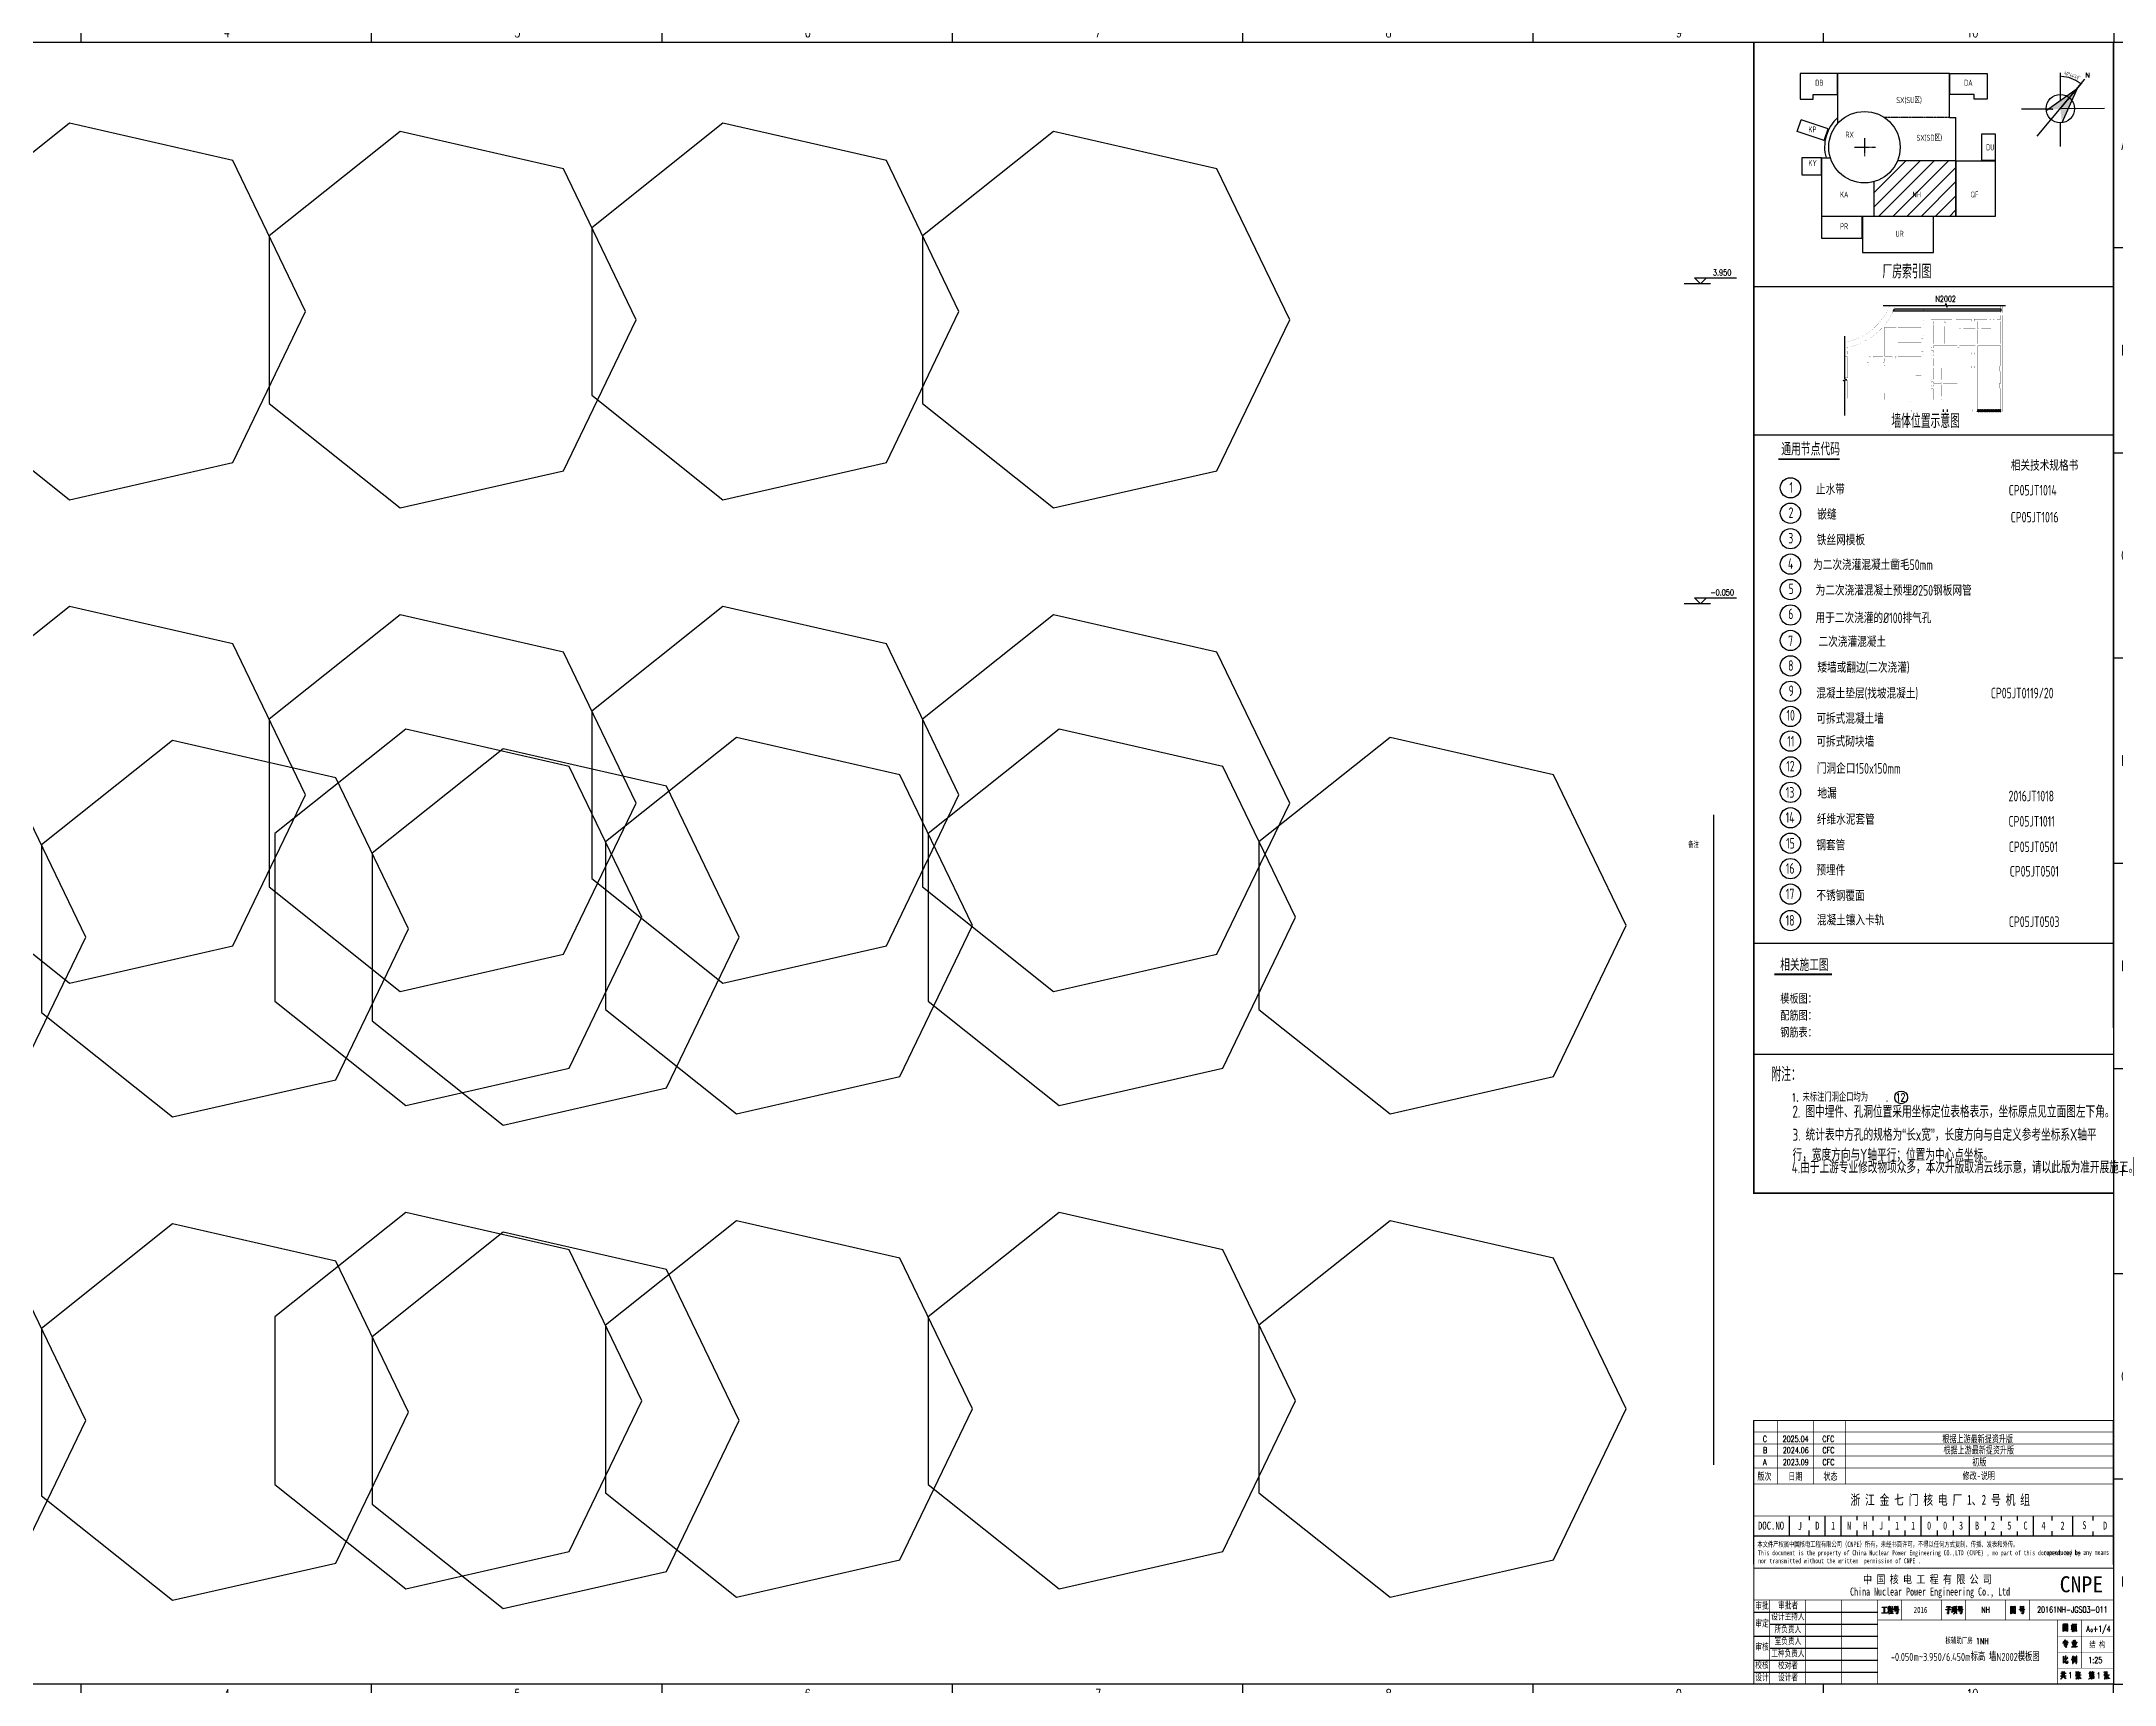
# Model space of a CAD drawing. Extents: x 289831 to 368217, y -93974 to -72949.
# Drawn here: x 342064 to 367977, y -93730 to -73189 of the extents above; entities that cross this region are included whole.
import ezdxf
from ezdxf.enums import TextEntityAlignment as Align

# ---------------------------------------------------------------- set-up
doc = ezdxf.new("R2010")
doc.units = 0
doc.linetypes.add('CENTER', pattern=[50.8, 31.75, -6.35, 6.35, -6.35])
doc.linetypes.add('CONTINOUS', pattern=[0])
doc.layers.get('0').update_dxf_attribs({"linetype": 'CONTINUOUS'})
for name, color, linetype in [('1', 7, 'CONTINUOUS'), ('BORDER', 7, 'CONTINUOUS'), ('B版云线202106', 2, 'CONTINUOUS'), ('C77(文本)', 7, 'CONTINUOUS'), ('DIM', 3, 'CONTINUOUS'), ('NHFVVP_CenterLine', 4, 'CONTINUOUS'), ('NHJTTK', 7, 'CONTINUOUS'), ('NHJTTP_CenterLine', 7, 'CONTINUOUS'), ('NHJTTT_OpenLine', 7, 'CONTINUOUS'), ('PUB_TEXT', 7, 'CONTINUOUS'), ('TEXT', 4, 'CONTINUOUS'), ('THIN', 3, 'CONTINUOUS'), ('TK', 4, 'CONTINUOUS'), ('wall', 7, 'CONTINUOUS'), ('中心线', 2, 'CENTER'), ('图框', 4, 'CONTINOUS'), ('缩略图', 4, 'CONTINUOUS')]:
    doc.layers.add(name, color=color, linetype=linetype)
doc.styles.add('ACP1000普通样式', font='tssdeng.shx', dxfattribs={"width": 0.7, "bigfont": 'tssdchn.shx'})
doc.styles.add('CHINESE-3', font='romand.shx', dxfattribs={"width": 0.8, "bigfont": 'ochinese.shx'})
doc.styles.add('DIM_FONT', font='SIMPLEX', dxfattribs={"width": 0.7, "bigfont": 'GBCBIG'})
doc.styles.add('HZ', font='TXT.shx', dxfattribs={"width": 0.7, "bigfont": 'hz.shx'})
doc.styles.add('RH', font='romans.shx', dxfattribs={"width": 0.7, "bigfont": 'hz.shx'})
doc.styles.add('romand', font='romand.shx', dxfattribs={"width": 0.7, "height": 200, "bigfont": 'OCHINESE.shx'})
doc.styles.add('ROMANT', font='ROMANT.shx', dxfattribs={"width": 0.618, "height": 450, "bigfont": 'ochinese.shx'})
doc.styles.add('S1', font='tssdeng.shx', dxfattribs={"width": 0.7, "bigfont": 'tssdchn.shx'})
doc.styles.add('TSSD_Dimension', font='Tssdeng.shx', dxfattribs={"width": 0.7, "bigfont": 'tssdchn.shx'})
doc.styles.add('TSSD_Label', font='tssdeng.shx', dxfattribs={"width": 0.7, "bigfont": 'hztxt.shx'})
doc.styles.add('宋体', font='', dxfattribs={"width": 0.7})
doc.styles.get('宋体').set_extended_font_data('SimSun')

msp = doc.modelspace()

# ---------------------------------------------------------------- texts
at = {"color": 2, "style": '宋体', "width": 0.7}
msp.add_text('浙 江 金 七 门 核 电 厂 1、2 号 机 组', height=125.01, dxfattribs=at).set_placement((364676, -91483))
at = {"color": 2, "linetype": 'Continuous', "attachment_point": 5, "style": '宋体'}
for s, width, insert, char_height in [('J', 144.38, (364043, -91748), 100), ('D', 169.01, (364262, -91744), 100), ('1', 169.01, (364459, -91743), 100), ('N', 169.01, (364659, -91743), 100), ('H', 2500.12, (364859, -91743), 100), ('J', 169.01, (365059, -91743), 100), ('1', 169.01, (365259, -91743), 100), ('1', 169.01, (365459, -91743), 100), ('0', 169.01, (365659, -91743), 100), ('B', 169.01, (366259, -91743), 100), ('2', 169.01, (366459, -91743), 100), ('5', 169.01, (366662, -91743), 100), ('C', 169.01, (366864, -91743), 100), ('4', 169.01, (367089, -91743), 100), ('2', 169.01, (367327, -91743), 100), ('S', 169.01, (367600, -91738), 100), ('D', 169.01, (367859, -91743), 100), ('2016', 432.74, (365552, -92797), 75)]:
    msp.add_mtext_dynamic_manual_height_columns(s, width=width, gutter_width=25, heights=[0], dxfattribs=dict(at, insert=insert, char_height=char_height))
at = {"color": 1, "linetype": 'Continuous', "char_height": 100, "attachment_point": 5, "style": '宋体'}
for s, insert in [('0', (365859, -91743)), ('3', (366059, -91743))]:
    msp.add_mtext_dynamic_manual_height_columns(s, width=100, gutter_width=1, heights=[0], dxfattribs=dict(at, insert=insert))
at = {"color": 2, "char_height": 85, "attachment_point": 1, "style": '宋体'}
for s, width, heights, insert in [('\\pi20.00656;审批', 200.01, [111], (363467, -92699)), ('\\pi92.97107;审批者', 429.9, [0], (363678, -92696)), ('\\pi21.16356;审定', 200.01, [0], (363467, -92921)), ('\\pi7.51818;设计主持人', 429.9, [0], (363678, -92834)), ('\\pi49.17027;所负责人', 429.9, [0], (363678, -92994)), ('\\pi20.83299;审核', 200.01, [0], (363467, -93214)), ('\\pi7.3529;工种负责人', 429.9, [0], (363678, -93295)), ('\\pi49.83141;室负责人', 429.9, [0], (363678, -93140)), ('\\pi19.67598;校核', 200.01, [0], (363467, -93442)), ('\\pi91.81407;校对者', 429.9, [111], (363678, -93445)), ('\\pi19.5107;设计', 200.01, [0], (363467, -93595)), ('\\pi92.30992;设计者', 429.9, [111], (363678, -93595))]:
    msp.add_mtext_dynamic_manual_height_columns(s, width=width, gutter_width=25, heights=heights, dxfattribs=dict(at, insert=insert))
at = {"layer": '1', "color": 6, "style": '宋体', "width": 0.7}
msp.add_text('根据上游最新提资升版', height=90, dxfattribs=at).set_placement((365825, -90702))
at = {"layer": '1', "color": 2, "style": '宋体'}
for s, height, width, p in [('根据上游最新提资升版', 90, 0.7, (365839, -90843)), ('初版', 90, 0.7, (366199, -90993)), ('版次', 90, 0.7, (363513, -91172)), ('日期 ', 90, 0.7, (363899, -91172)), ('状态', 90, 0.7, (364338, -91172)), ('修改-说明', 90, 0.7, (366078, -91164)), ('DOC.NO', 100, 0.8, (363520, -91793)), ('中 国 核 电 工 程 有 限 公 司', 100, 0.8, (364834, -92465)), ('China Nuclear Power Engineering Co., Ltd', 100, 0.7, (364671, -92618))]:
    msp.add_text(s, height=height, dxfattribs=dict(at, width=width)).set_placement(p)
at = {"layer": '1', "color": 2, "ltscale": 0.8, "style": '宋体', "width": 0.7}
for s, height, p in [('本文件产权属中国核电工程有限公司（CNPE）所有，未经书面许可，不得以任何方式复制、传播、发表和外传。', 67.5, (363512, -92009)), ('This document is the property of China Nuclear Power Engineering CO.,LTD (CNPE) , no part of this document may be', 62.503, (363520, -92114)), ('nor transmitted without the written  permission of CNPE .', 62.5, (363522, -92214)), ('reproduced by any means , ', 62.5, (367086, -92109))]:
    msp.add_text(s, height=height, dxfattribs=at).set_placement(p)
at = {"layer": 'C77(文本)', "color": 0, "style": 'S1', "width": 0.7}
msp.add_text('墙体位置示意图', height=175, dxfattribs=at).set_placement((365187, -78074), align=Align.BOTTOM_LEFT)
at = {"layer": 'C77(文本)', "style": 'S1', "width": 0.7}
for s, height, p in [('通用节点代码', 159, (363811, -78365)), ('相关施工图', 150, (363799, -84808)), ('附注：', 175, (363688, -86188))]:
    msp.add_text(s, height=height, dxfattribs=at).set_placement(p)
at = {"layer": 'C77(文本)', "color": 4, "style": 'S1', "width": 0.7}
for s, height, p in [('相关技术规格书', 132.5, (366680, -78555)), ('1', 132, (363913, -78831)), ('止水带', 132.5, (364244, -78854)), ('CP05JT1014', 132.5, (366654, -78865)), ('2', 132, (363903, -79146)), ('嵌缝', 132.5, (364262, -79168)), ('CP05JT1016', 132.5, (366679, -79202)), ('3', 132, (363899, -79464)), ('铁丝网模板', 132.5, (364255, -79487)), ('4', 132, (363895, -79783)), (' 为二次浇灌混凝土凿毛50mm', 132.5, (364153, -79797)), ('5', 132, (363903, -80097)), ('为二次浇灌混凝土预埋%%C250钢板网管', 132.5, (364241, -80117)), ('6', 132, (363898, -80410)), ('用于二次浇灌的%%c100排气孔', 132.5, (364240, -80461)), ('7', 132, (363897, -80748)), ('二次浇灌混凝土', 132.5, (364277, -80759)), ('8', 132, (363897, -81057)), ('矮墙或翻边(二次浇灌)', 132.5, (364263, -81081)), ('9', 132, (363903, -81372)), ('混凝土垫层(找坡混凝土)', 132.5, (364250, -81404)), ('CP05JT0119/20', 132.5, (366431, -81401)), ('10', 132.5, (363876, -81679)), ('可拆式混凝土墙', 132.5, (364250, -81719)), ('11', 132.5, (363886, -82003)), ('可拆式砌块墙', 132.5, (364250, -82006)), ('12', 132.5, (363874, -82315)), ('门洞企口150x150mm', 132.5, (364256, -82343)), ('13', 132.5, (363868, -82643)), ('地漏', 132.5, (364263, -82654)), ('2016JT1018', 132.5, (366652, -82688)), ('14', 132.5, (363866, -82956)), ('纤维水泥套管', 132.5, (364256, -82979)), ('CP05JT1011', 132.5, (366652, -83004)), ('15', 132.5, (363872, -83279)), ('钢套管', 132.5, (364250, -83303)), ('CP05JT0501', 132.5, (366655, -83323)), ('16', 132.5, (363869, -83593)), ('预埋件', 132.5, (364250, -83616)), ('CP05JT0501', 132.5, (366667, -83629)), ('17', 132.5, (363869, -83911)), ('不锈钢覆面', 132.5, (364250, -83933)), ('18', 132.5, (363866, -84242)), ('混凝土镶入卡轨', 132.5, (364256, -84240)), ('CP05JT0503', 132.5, (366656, -84259)), ('模板图：', 125, (363799, -85218)), ('钢筋表：', 125, (363799, -85640)), ('配筋图：', 125, (363799, -85429))]:
    msp.add_text(s, height=height, dxfattribs=at).set_placement(p)
at = {"layer": 'NHJTTT_OpenLine', "color": 3, "style": 'RH', "width": 0.7}
msp.add_text('备注', height=75, dxfattribs=at).set_placement((362715, -83234), align=Align.MIDDLE_CENTER)
at = {"layer": 'PUB_TEXT', "color": 2, "style": '宋体'}
msp.add_text('CNPE', height=200, dxfattribs=at).set_placement((367291, -92576))
at = {"layer": 'TEXT', "style": 'DIM_FONT', "width": 0.8}
for s, p in [('3.950', (363072, -76077)), ('-0.050', (363072, -80077))]:
    msp.add_text(s, height=75, dxfattribs=at).set_placement(p, align=Align.MIDDLE)
at = {"layer": 'TEXT', "color": 6, "style": 'RH', "width": 0.7}
msp.add_text('N2002', height=75, dxfattribs=at).set_placement((365739, -76445))
at = {"layer": 'TEXT', "color": 1, "style": 'ACP1000普通样式', "width": 0.7}
for s, p in [('2. 图中埋件、孔洞位置采用坐标定位表格表示，坐标原点见立面图左下角。', (363951, -86688)), ('4.由于上游专业修改物项众多，本次升版取消云线示意，请以此版为准开展施工。', (363942, -87383))]:
    msp.add_text(s, height=150, dxfattribs=at).set_placement(p, align=Align.BOTTOM_LEFT)
at = {"layer": 'TEXT', "color": 1, "insert": (363952, -86782), "char_height": 150, "attachment_point": 1, "style": 'ACP1000普通样式'}
msp.add_mtext_dynamic_manual_height_columns('3. 统计表中方孔的规格为“长x宽”，长度方向与自定义参考坐标系X轴平行，宽度方向与Y轴平行；位置为中心点坐标。', width=3911.66, gutter_width=1000, heights=[482], dxfattribs=at)
at = {"layer": 'TK', "color": 6, "style": 'romand', "width": 0.7}
for s, p in [('C', (363581, -90697)), ('2025.04', (363828, -90697)), ('CFC', (364325, -90697))]:
    msp.add_text(s, height=75, dxfattribs=at).set_placement(p)
at = {"layer": 'TK', "color": 2}
for s, style, width, p in [('A', 'romand', 0.7, (363583, -90988)), ('B', 'romand', 0.7, (363583, -90838)), ('2024.06', 'romand', 0.7, (363830, -90838)), ('2023.09', 'romand', 0.7, (363830, -90988)), ('CFC', 'romand', 0.7, (364327, -90838)), ('CFC', 'romand', 0.7, (364327, -90988)), ('NH', 'romand', 0.7, (366311, -92832)), ('结 构', 'CHINESE-3', 0.8, (367663, -93274))]:
    msp.add_text(s, height=75, dxfattribs=dict(at, style=style, width=width)).set_placement(p)
at = {"layer": 'TK', "color": 1, "width": 0.7}
for s, height, style, p in [('20161NH-JGS03-011', 75, 'romand', (367009, -92831)), ('A  ', 75, 'romand', (367623, -93070)), ('+1/4', 75, 'romand', (367708, -93069)), ('核辅助厂房 1NH ', 75, 'RH', (365863, -93223)), ('0', 33.3, 'romand', (367679, -93070)), ('-0.050m~3.950/6.450m标高 墙N2002模板图', 100, 'TSSD_Dimension', (365182, -93435)), ('1:25', 75, 'romand', (367649, -93462))]:
    msp.add_text(s, height=height, dxfattribs=dict(at, style=style)).set_placement(p)
at = {"layer": 'TK', "color": 4, "style": 'romand', "width": 0.7}
for p in [(367398, -93652), (367753, -93655)]:
    msp.add_text('1', height=75, dxfattribs=at).set_placement(p)
at = {"layer": '图框', "color": 6, "style": 'RH', "width": 0.7}
for s, p in [('1. 未标注门洞企口均为    .', (363939, -86440)), ('12', (365242, -86441))]:
    msp.add_text(s, height=100, dxfattribs=at).set_placement(p)

# ---------------------------------------------------------------- blocks, each defined once
blk = doc.blocks.new('slt')
at = {"layer": 'wall'}
h = blk.add_hatch(dxfattribs=at)
h.set_pattern_fill('JIS_STN_1E', color=6, scale=6.48, style=0)
h.set_pattern_definition([(45, (83181.353, -251063.5346), (-4.582052, 4.582052), []), (45, (83185.921, -251063.5346), (-4.582052, 4.582052), [6.48, -3.24])])
h.paths.add_polyline_path([(60981, -243685), (60689, -243685), (60689, -243711), (60981, -243711)])
for p, q in [((60261, -243685), (60261, -243711)), ((60310, -243685), (60310, -243711))]:
    blk.add_line(p, q, dxfattribs=at)
at = {"layer": 'wall', "const_width": 0.972}
for points in [[(59032, -242844, 0.25589), (59593, -242382)], [(59577, -242560, 0.036163), (59636, -242457)], [(59651, -242424, 0.013804), (59668, -242382)], [(59333, -242798, 0.045893), (59453, -242706)], [(59463, -242697, 0.019791), (59508, -242650)], [(59526, -242628, 0.022164), (59570, -242570, 0.022164)], [(59032, -242914, 0.009987), (59064, -242908)], [(59113, -242896, 0.064129), (59307, -242814)]]:
    blk.add_lwpolyline(points, format="xyb", dxfattribs=at)
for points in [[(59986, -242457), (59636, -242457)], [(59992, -242424), (59651, -242424)], [(59986, -242580), (59986, -242457)], [(59992, -242424), (59992, -242382)], [(60012, -242424), (60012, -242382)], [(60018, -242424), (60012, -242424)], [(60013, -242457), (60012, -242457)], [(60012, -242575), (60012, -242457)], [(60018, -242452), (60018, -242424)], [(60109, -242424), (60103, -242424)], [(60103, -242452), (60103, -242424)], [(60857, -242457), (60107, -242457)], [(60109, -242424), (60109, -242382)], [(60128, -242424), (60128, -242382)], [(60751, -242424), (60128, -242424)], [(60751, -242424), (60751, -242382)], [(60776, -242424), (60776, -242382)], [(60981, -242424), (60776, -242424)], [(60857, -242473), (60857, -242457)], [(60857, -242473), (60883, -242473)], [(60857, -242554), (60857, -242505)], [(60857, -242505), (60883, -242505)], [(60981, -242457), (60883, -242457)], [(60883, -242473), (60883, -242457)], [(60883, -242554), (60883, -242505)], [(60981, -242424), (60981, -242382)], [(60981, -242473), (60981, -242457)], [(60981, -242473), (61006, -242473)], [(60981, -242554), (60981, -242505)], [(60981, -242505), (61006, -242505)], [(61006, -242424), (61006, -242382)], [(61006, -242473), (61006, -242424)], [(61006, -243711), (61006, -242505)], [(59333, -242798), (59333, -243017)], [(59453, -242726), (59453, -242706)], [(59508, -242726), (59453, -242726)], [(59463, -242716), (59463, -242697)], [(59508, -242716), (59463, -242716)], [(59508, -242716), (59508, -242650)], [(59508, -243017), (59508, -242726)], [(59526, -242628), (59576, -242628)], [(59527, -242654), (59675, -242654)], [(59527, -242654), (59527, -243017)], [(59576, -242570), (59570, -242570)], [(59576, -242628), (59576, -242570)], [(59586, -242560), (59577, -242560)], [(59586, -242628), (59586, -242560)], [(59586, -242628), (59986, -242628)], [(59675, -243017), (59675, -242654)], [(59694, -242654), (59986, -242654)], [(59694, -242654), (59694, -242826)], [(59986, -242580), (60007, -242580)], [(59986, -242628), (59986, -242612)], [(59986, -242612), (60007, -242612)], [(59986, -242768), (59986, -242654)], [(59986, -242768), (60007, -242768)], [(59986, -242826), (59986, -242800)], [(59986, -242800), (60007, -242800)], [(60012, -242763), (60012, -242617)], [(60367, -242554), (60109, -242554)], [(60109, -242554), (60109, -242909)], [(60174, -242580), (60135, -242580)], [(60135, -242580), (60135, -242619)], [(60174, -242580), (60174, -242619), (60135, -242619)], [(60184, -242580), (60184, -242628), (60135, -242628)], [(60135, -242628), (60135, -242862)], [(60277, -242580), (60184, -242580)], [(60277, -242580), (60277, -242596)], [(60277, -242596), (60294, -242596)], [(60277, -242645), (60294, -242645)], [(60277, -242645), (60277, -242862)], [(60371, -242580), (60294, -242580)], [(60294, -242580), (60294, -242596)], [(60294, -242645), (60294, -242862)], [(60371, -242580), (60371, -242559)], [(60420, -242580), (60420, -242559)], [(60436, -242580), (60420, -242580)], [(60610, -242554), (60425, -242554)], [(60436, -242580), (60436, -242862)], [(60462, -242671), (60462, -242580)], [(60614, -242580), (60462, -242580)], [(60462, -242671), (60478, -242671)], [(60462, -242862), (60462, -242687)], [(60462, -242687), (60478, -242687)], [(60478, -242687), (60478, -242671)], [(60511, -242671), (60663, -242671)], [(60511, -242687), (60511, -242671)], [(60511, -242687), (60663, -242687)], [(60614, -242580), (60614, -242559)], [(60647, -242580), (60647, -242559)], [(60663, -242580), (60647, -242580)], [(60804, -242554), (60652, -242554)], [(60663, -242671), (60663, -242580)], [(60663, -242862), (60663, -242687)], [(60689, -242671), (60689, -242580)], [(60809, -242580), (60689, -242580)], [(60689, -242671), (60705, -242671)], [(60689, -242862), (60689, -242687)], [(60689, -242687), (60705, -242687)], [(60705, -242687), (60705, -242671)], [(60738, -242671), (60857, -242671)], [(60738, -242687), (60738, -242671)], [(60738, -242687), (60857, -242687)], [(60809, -242580), (60809, -242559)], [(60841, -242580), (60841, -242559)], [(60857, -242580), (60841, -242580)], [(60857, -242554), (60846, -242554)], [(60857, -242671), (60857, -242580)], [(60857, -242862), (60857, -242687)], [(60895, -242554), (60883, -242554)], [(60900, -242580), (60883, -242580)], [(60883, -242862), (60883, -242580)], [(60900, -242580), (60900, -242559)], [(60900, -242580), (60900, -242559)], [(60932, -242580), (60932, -242559)], [(60932, -242580), (60932, -242559)], [(60981, -242580), (60932, -242580)], [(60981, -242554), (60937, -242554)], [(60981, -242862), (60981, -242580)], [(59064, -242993), (59032, -242993)], [(59064, -243025), (59032, -243025)], [(59064, -242918), (59064, -242908)], [(59064, -242918), (59113, -242918)], [(59064, -242993), (59064, -242951)], [(59064, -242951), (59113, -242951)], [(59064, -243288), (59064, -243025)], [(59113, -242918), (59113, -242896)], [(59113, -243140), (59113, -242951)], [(59307, -243092), (59307, -242814)], [(59333, -243017), (59349, -243017)], [(59333, -243043), (59344, -243043)], [(59333, -243043), (59333, -243087)], [(59349, -243017), (59349, -243038)], [(59382, -243017), (59508, -243017)], [(59382, -243017), (59382, -243038)], [(59386, -243043), (59508, -243043)], [(59508, -243092), (59508, -243043)], [(59527, -243017), (59626, -243017)], [(59527, -243043), (59621, -243043)], [(59527, -243043), (59527, -243087)], [(59626, -243017), (59626, -243038)], [(59659, -243017), (59675, -243017)], [(59659, -243017), (59659, -243038)], [(59664, -243043), (60012, -243043)], [(59694, -242826), (59986, -242826)], [(59694, -242846), (59694, -243017)], [(59694, -242846), (59986, -242846)], [(59694, -243017), (59986, -243017)], [(59986, -242959), (59986, -242846)], [(59986, -242959), (60007, -242959)], [(59986, -243017), (59986, -242991)], [(59986, -242991), (60007, -242991)], [(60012, -242954), (60012, -242805)], [(60012, -243043), (60012, -242996)], [(60109, -242951), (60109, -243006)], [(60109, -243048), (60109, -243301)], [(60135, -242914), (60114, -242914)], [(60135, -242946), (60114, -242946)], [(60135, -243011), (60114, -243011)], [(60135, -243043), (60114, -243043)], [(60277, -242862), (60135, -242862)], [(60436, -242888), (60135, -242888)], [(60135, -242888), (60135, -242914)], [(60135, -242946), (60135, -242972)], [(60135, -242972), (60436, -242972)], [(60135, -242995), (60135, -243011)], [(60135, -242995), (60436, -242995)], [(60135, -243043), (60135, -243140)], [(60436, -242862), (60294, -242862)], [(60436, -242888), (60436, -242899)], [(60436, -242941), (60436, -242972)], [(60436, -242995), (60436, -243077)], [(60462, -242904), (60441, -242904)], [(60462, -242936), (60441, -242936)], [(60663, -242862), (60462, -242862)], [(60462, -242904), (60462, -242888)], [(60663, -242888), (60462, -242888)], [(60462, -242972), (60462, -242936)], [(60462, -242972), (60610, -242972)], [(60462, -243082), (60462, -242995)], [(60462, -242995), (60614, -242995)], [(60614, -242995), (60614, -242977)], [(60647, -242995), (60647, -242977)], [(60647, -242995), (60663, -242995)], [(60652, -242972), (60663, -242972)], [(60663, -242972), (60663, -242888)], [(60663, -243140), (60663, -242995)], [(60857, -242862), (60689, -242862)], [(60689, -243685), (60689, -242888)], [(60981, -242888), (60689, -242888)], [(60981, -242862), (60883, -242862)], [(60981, -243140), (60981, -242888)], [(59064, -243288), (59032, -243288)], [(59113, -243140), (59307, -243140)], [(59113, -243166), (59307, -243166)], [(59113, -243561), (59113, -243166)], [(59307, -243092), (59328, -243092)], [(59307, -243140), (59307, -243124)], [(59307, -243124), (59328, -243124)], [(59307, -243562), (59307, -243166)], [(59333, -243129), (59333, -243140)], [(59333, -243140), (59508, -243140)], [(59333, -243166), (59898, -243166)], [(59333, -243166), (59333, -243458)], [(59523, -243092), (59508, -243092)], [(59508, -243140), (59508, -243124)], [(59523, -243124), (59508, -243124)], [(59527, -243129), (59527, -243140)], [(59527, -243140), (60012, -243140)], [(59898, -243166), (59898, -243458)], [(59915, -243166), (59986, -243166)], [(59915, -243244), (59915, -243166)], [(59915, -243244), (59986, -243244)], [(59915, -243370), (59915, -243254)], [(59915, -243254), (59986, -243254)], [(59986, -243244), (59986, -243166)], [(59986, -243286), (59986, -243254)], [(60012, -243281), (60012, -243140)], [(60135, -243306), (60114, -243306)], [(60135, -243140), (60436, -243140)], [(60135, -243166), (60239, -243166)], [(60135, -243166), (60135, -243306)], [(60239, -243166), (60239, -243312)], [(60239, -243312), (60258, -243312)], [(60258, -243312), (60258, -243166)], [(60258, -243166), (60436, -243166)], [(60436, -243119), (60436, -243140)], [(60436, -243166), (60436, -243354)], [(60462, -243082), (60441, -243082)], [(60462, -243114), (60441, -243114)], [(60462, -243114), (60462, -243140)], [(60462, -243140), (60610, -243140)], [(60462, -243604), (60462, -243166)], [(60462, -243166), (60614, -243166)], [(60614, -243166), (60614, -243145)], [(60647, -243166), (60647, -243145)], [(60647, -243166), (60663, -243166)], [(60652, -243140), (60663, -243140)], [(60663, -243685), (60663, -243166)], [(60981, -243205), (60964, -243205), (60964, -243140), (60981, -243140)], [(60981, -243354), (60981, -243205)], [(59064, -243321), (59032, -243321)], [(59064, -243545), (59032, -243545)], [(59064, -243545), (59064, -243321)], [(59113, -243562), (59307, -243562)], [(59333, -243458), (59898, -243458)], [(59333, -243477), (59333, -243562)], [(59333, -243477), (59508, -243477)], [(59333, -243562), (59349, -243562)], [(59349, -243562), (59349, -243583)], [(59382, -243562), (59508, -243562)], [(59382, -243562), (59382, -243583)], [(59508, -243562), (59508, -243477)], [(59527, -243477), (59780, -243477)], [(59527, -243477), (59527, -243562)], [(59527, -243562), (59780, -243562)], [(59780, -243477), (59780, -243490)], [(59780, -243490), (59791, -243490)], [(59780, -243523), (59780, -243562)], [(59780, -243523), (59791, -243523)], [(59796, -243477), (59898, -243477)], [(59796, -243485), (59796, -243477)], [(59796, -243562), (59796, -243528)], [(59796, -243562), (59809, -243562)], [(59809, -243562), (59809, -243583)], [(59842, -243562), (59898, -243562)], [(59842, -243562), (59842, -243583)], [(59898, -243490), (59898, -243477)], [(59898, -243490), (59915, -243490)], [(59898, -243562), (59898, -243523)], [(59898, -243523), (59915, -243523)], [(59915, -243370), (59986, -243370)], [(59915, -243458), (59915, -243380)], [(59915, -243380), (59986, -243380)], [(59915, -243458), (59986, -243458)], [(59915, -243490), (59915, -243477)], [(59915, -243477), (59986, -243477)], [(59915, -243562), (59915, -243523)], [(59915, -243562), (59986, -243562)], [(59986, -243370), (59986, -243335)], [(59986, -243458), (59986, -243380)], [(59986, -243477), (59986, -243562)], [(60012, -243587), (60012, -243340)], [(60109, -243343), (60109, -243388)], [(60109, -243430), (60109, -243587)], [(60135, -243338), (60114, -243338)], [(60135, -243393), (60114, -243393)], [(60135, -243425), (60114, -243425)], [(60135, -243338), (60135, -243354)], [(60135, -243354), (60239, -243354)], [(60135, -243374), (60239, -243374)], [(60135, -243374), (60135, -243393)], [(60135, -243425), (60135, -243562)], [(60135, -243562), (60239, -243562)], [(60239, -243344), (60239, -243354)], [(60239, -243344), (60258, -243344)], [(60239, -243374), (60239, -243519)], [(60239, -243519), (60258, -243519)], [(60239, -243552), (60239, -243562)], [(60239, -243552), (60258, -243552)], [(60258, -243354), (60258, -243344)], [(60258, -243354), (60436, -243354)], [(60258, -243519), (60258, -243374)], [(60258, -243374), (60436, -243374)], [(60258, -243562), (60258, -243552)], [(60258, -243562), (60436, -243562)], [(60436, -243374), (60436, -243562)], [(60981, -243419), (60964, -243419), (60964, -243354), (60981, -243354)], [(60981, -243685), (60981, -243419)], [(59087, -243587), (59032, -243587)], [(59087, -243685), (59032, -243685)], [(59163, -243711), (59032, -243711)], [(59087, -243587), (59087, -243612)], [(59113, -243612), (59087, -243612)], [(59113, -243660), (59087, -243660)], [(59087, -243660), (59087, -243685)], [(59113, -243587), (59344, -243587)], [(59113, -243587), (59113, -243587)], [(59113, -243612), (59113, -243587)], [(59113, -243685), (59113, -243660)], [(59158, -243685), (59113, -243685)], [(59163, -243690), (59163, -243711)], [(59212, -243690), (59212, -243711)], [(59333, -243711), (59212, -243711)], [(59333, -243685), (59216, -243685)], [(59333, -243685), (59333, -243711)], [(59386, -243587), (59804, -243587)], [(59863, -243685), (59430, -243685)], [(59430, -243685), (59430, -243711)], [(59868, -243711), (59430, -243711)], [(59847, -243587), (60012, -243587)], [(59868, -243690), (59868, -243711)], [(59965, -243690), (59965, -243711)], [(60261, -243711), (59965, -243711)], [(60261, -243685), (59970, -243685)], [(60109, -243587), (60436, -243587)], [(60261, -243685), (60261, -243711)], [(60436, -243685), (60310, -243685)], [(60310, -243711), (60310, -243685)], [(60490, -243711), (60310, -243711)], [(60436, -243587), (60436, -243604)], [(60436, -243604), (60462, -243604)], [(60436, -243668), (60436, -243685)], [(60436, -243668), (60462, -243668)], [(60462, -243685), (60462, -243668)], [(60495, -243685), (60462, -243685)], [(60495, -243706), (60495, -243685)], [(60663, -243685), (60631, -243685)], [(60631, -243706), (60631, -243685)], [(61006, -243711), (60636, -243711)], [(60981, -243685), (60689, -243685)]]:
    blk.add_lwpolyline(points, dxfattribs=at)
at = {"layer": 'wall', "ltscale": 10, "const_width": 0.972}
for points in [[(60018, -242452), (60013, -242452), (60013, -242457)], [(60103, -242452), (60107, -242452), (60107, -242457)], [(60007, -242580), (60007, -242575), (60012, -242575)], [(60007, -242612), (60007, -242617), (60012, -242617)], [(60007, -242768), (60007, -242763), (60012, -242763)], [(60007, -242800), (60007, -242805), (60012, -242805)], [(60371, -242559), (60367, -242559), (60367, -242554)], [(60420, -242559), (60425, -242559), (60425, -242554)], [(60614, -242559), (60610, -242559), (60610, -242554)], [(60647, -242559), (60652, -242559), (60652, -242554)], [(60809, -242559), (60804, -242559), (60804, -242554)], [(60841, -242559), (60846, -242559), (60846, -242554)], [(60900, -242559), (60895, -242559), (60895, -242554)], [(60932, -242559), (60937, -242559), (60937, -242554)], [(59349, -243038), (59344, -243038), (59344, -243043)], [(59382, -243038), (59386, -243038), (59386, -243043)], [(59626, -243038), (59621, -243038), (59621, -243043)], [(59659, -243038), (59664, -243038), (59664, -243043)], [(60007, -242959), (60007, -242954), (60012, -242954)], [(60007, -242991), (60007, -242996), (60012, -242996)], [(60114, -242914), (60114, -242909), (60109, -242909)], [(60114, -242946), (60114, -242951), (60109, -242951)], [(60114, -243011), (60114, -243006), (60109, -243006)], [(60114, -243043), (60114, -243048), (60109, -243048)], [(60441, -242904), (60441, -242899), (60436, -242899)], [(60441, -242936), (60441, -242941), (60436, -242941)], [(60614, -242977), (60610, -242977), (60610, -242972)], [(60647, -242977), (60652, -242977), (60652, -242972)], [(59328, -243092), (59328, -243087), (59333, -243087)], [(59328, -243124), (59328, -243129), (59333, -243129)], [(59523, -243092), (59523, -243087), (59527, -243087)], [(59523, -243124), (59523, -243129), (59527, -243129)], [(60007, -243286), (59986, -243286)], [(60007, -243286), (60007, -243281), (60012, -243281)], [(60114, -243306), (60114, -243301), (60109, -243301)], [(60441, -243082), (60441, -243077), (60436, -243077)], [(60441, -243114), (60441, -243119), (60436, -243119)], [(60614, -243145), (60610, -243145), (60610, -243140)], [(60647, -243145), (60652, -243145), (60652, -243140)], [(59791, -243490), (59791, -243485), (59796, -243485)], [(59791, -243523), (59791, -243528), (59796, -243528)], [(59986, -243335), (60007, -243335)], [(60007, -243335), (60007, -243340), (60012, -243340)], [(60114, -243338), (60114, -243343), (60109, -243343)], [(60114, -243393), (60114, -243388), (60109, -243388)], [(60114, -243425), (60114, -243430), (60109, -243430)], [(59163, -243690), (59158, -243690), (59158, -243685)], [(59212, -243690), (59216, -243690), (59216, -243685)], [(59349, -243583), (59344, -243583), (59344, -243587)], [(59382, -243583), (59386, -243583), (59386, -243587)], [(59809, -243583), (59804, -243583), (59804, -243587)], [(59842, -243583), (59847, -243583), (59847, -243587)], [(59868, -243690), (59863, -243690), (59863, -243685)], [(59965, -243690), (59970, -243690), (59970, -243685)], [(60495, -243706), (60490, -243706), (60490, -243711)], [(60631, -243706), (60636, -243706), (60636, -243711)]]:
    blk.add_lwpolyline(points, dxfattribs=at)
at = {"layer": 'wall'}
blk.add_arc((59576, -242570), 0.0162, 0, 90, dxfattribs=at)
blk = doc.blocks.new('_ClosedBlank')
at = {"color": 0}
blk.add_lwpolyline([(0, 0, 0, 0.658, 0), (-2.5, 0, 0.658, 0.658, 0)], format="xyseb", dxfattribs=at)
blk = doc.blocks.new('A$C5E8E3E41')
at = {"layer": 'DIM'}
blk.add_line((160, -2794), (1787, -851), dxfattribs=at)
blk.add_arc((0, -2986), 2685, 52.20852, 87.86565, dxfattribs=at)
at = {"layer": '缩略图'}
for p, q in [((0, 0), (0, -2316)), ((-1925, -5287), (2050, -536)), ((-3235, -2986), (-671, -2986)), ((3695, -2985), (0, -2986)), ((0, -4168), (0, -6137))]:
    blk.add_line(p, q, dxfattribs=at)
blk.add_lwpolyline([(-1172, -3135), (1408, -1304), (135, -4160)], dxfattribs=at)
blk.add_circle((0, -2986), 1181, dxfattribs=at)
blk.add_point((-669, -3033), dxfattribs=at)
blk.add_point((-669, -3033), dxfattribs=at)
for points in [[(0, -2986), (-1172, -3135), (1408, -1304)], [(135, -4160), (1408, -1304), (0, -2986)]]:
    blk.add_solid(points, dxfattribs=at)
at = {"layer": 'DIM', "xscale": 100, "yscale": 100, "zscale": 100}
for p, rotation in [((0, -301), 178.9328260940947), ((1723, -927), 321.1413489768363)]:
    blk.add_blockref('_ClosedBlank', p, dxfattribs=dict(at, rotation=rotation))
at = {"layer": 'DIM', "color": 7, "insert": (1004, -222), "char_height": 300, "attachment_point": 5, "rotation": 340.03709, "style": 'TSSD_Dimension'}
blk.add_mtext('\\A1;40°44\'40"', dxfattribs=at)
at = {"layer": '缩略图', "style": 'ROMANT'}
blk.add_text('N', height=400, dxfattribs=at).set_placement((2099, -395))
blk = doc.blocks.new('A$C3CC76250')
at = {"layer": 'TEXT', "lineweight": 30}
h = blk.add_hatch(dxfattribs=at)
h.set_pattern_fill('ANSI31', color=256, scale=3000, style=0)
h.set_pattern_definition([(45, (-770190, -402651), (-6735.19, 6735.19), [])])
h.paths.add_polyline_path([(1880, 0), (1880, -2491, -0.3755255), (4213, -2205), (7459, -2205), (7459, 0)])
h.paths.add_polyline_path([(4731, -1679), (4731, -1022), (6141, -1022), (6141, -1679)], flags=24)
h = blk.add_hatch(dxfattribs=at)
h.set_pattern_fill('ANSI31', color=5, scale=4000, style=0)
h.set_pattern_definition([(45, (-510316.34, 2095162.27), (-353.55339, 353.55339), [])])
h.paths.add_polyline_path([(7781, -4361), (4861, -4361, -0.2311413), (3690, -5401), (3690, -7140), (7781, -7140)])
h.paths.add_polyline_path([(5553, -6236), (5965, -6236), (5965, -5872), (5553, -5872)], flags=24)
at = {"linetype": 'CENTER', "ltscale": 0.3}
blk.add_line((7459, -2205), (4213, -2205), dxfattribs=at)
at = {"layer": '中心线'}
for p, q in [((2709, -3682), (3757, -3682)), ((3210, -3227), (3210, -4134))]:
    blk.add_line(p, q, dxfattribs=at)
at = {"layer": '缩略图'}
for p, q in [((7459, 0), (1880, 0)), ((1880, -2491), (1880, 0)), ((7459, -2205), (7459, 0)), ((-152, -2905), (39, -2319)), ((1202, -3349), (-152, -2905)), ((1397, -2765), (39, -2319)), ((1202, -3349), (1397, -2765)), ((7459, -2205), (7781, -2205)), ((7781, -7140), (7781, -2205)), ((1068, -4221), (1068, -7140)), ((1068, -4221), (1509, -4221)), ((7781, -4361), (4861, -4361)), ((3690, -7140), (3690, -5401)), ((3690, -7140), (1068, -7140)), ((7781, -7140), (3690, -7140))]:
    blk.add_line(p, q, dxfattribs=at)
for points in [[(0, -1281), (651, -1281), (651, -1050), (1862, -1050), (1862, 0), (0, 0), (0, -1281)], [(9339, -1281), (8688, -1281), (8688, -1050), (7477, -1050), (7477, 0), (9339, 0), (9339, -1281)], [(1068, -7147), (1068, -8239), (3097, -8239), (3097, -7147), (1068, -7147)]]:
    blk.add_lwpolyline(points, dxfattribs=at)
for points in [[(9083, -4354), (9083, -3017), (9748, -3017), (9748, -4354)], [(1057, -4221), (77, -4221), (77, -5061), (1057, -5061)], [(7788, -4361), (9748, -4361), (9748, -7140), (7788, -7140)], [(3105, -8953), (6654, -8953), (6654, -7147), (3105, -7147)]]:
    blk.add_lwpolyline(points, close=True, dxfattribs=at)
blk.add_circle((3210, -3682), 1785, dxfattribs=at)
blk.add_arc((3210, -3682), 1995, 131.81448, 195.67471, dxfattribs=at)
at = {"layer": 'TEXT', "color": 7, "lineweight": 30, "xscale": 0.6000000000000001, "yscale": 0.6000000000000001, "zscale": 0.6000000000000001}
blk.add_blockref('A$C5E8E3E41', (13001, 36), dxfattribs=at)
at = {"color": 0, "linetype": 'ByBlock', "style": 'TSSD_Label', "width": 0.7}
for s, p in [('DB', (748, -610)), ('DA', (8191, -610)), ('KP', (411, -2945)), ('RX', (2258, -3207)), ('DU', (9291, -3840)), ('KY', (411, -4620)), ('KA', (1987, -6198)), ('NH', (5613, -6198)), ('QF', (8525, -6198)), ('PR', (1987, -7785)), ('UR', (4761, -8162))]:
    blk.add_text(s, height=300, dxfattribs=at).set_placement(p)
at = {"linetype": 'ByBlock', "style": 'TSSD_Label', "width": 0.7}
for s, p in [('SX(SU区)', (4801, -1479)), ('SX(SD区)', (5813, -3361))]:
    blk.add_text(s, height=300, dxfattribs=at).set_placement(p)
blk = doc.blocks.new('A$C4f303797')
at = {"layer": 'TEXT', "color": 7, "lineweight": 30, "xscale": 0.5, "yscale": 0.5, "zscale": 0.5}
blk.add_blockref('A$C3CC76250', (76, 4477), dxfattribs=at)
at = {"layer": 'C77(文本)', "color": 0, "style": 'S1', "width": 0.7}
blk.add_text('厂房索引图', height=350, dxfattribs=at).set_placement((2130, -751), align=Align.BOTTOM_LEFT)
blk = doc.blocks.new('A$Cc6a5050b')
at = {"layer": 'NHFVVP_CenterLine', "ltscale": 10}
blk.add_blockref('A$C4f303797', (-7851, -5335), dxfattribs=at)
blk = doc.blocks.new('tk1')
at = {"color": 0}
for p, q in [((46134, -557127), (45509, -557127)), ((46134, -557302), (45509, -557302)), ((45676, -560102), (45676, -557127)), ((46134, -557477), (45509, -557477)), ((46134, -557652), (45509, -557652)), ((46134, -557827), (45509, -557827)), ((46134, -558002), (45509, -558002)), ((46134, -558177), (45509, -558177)), ((46134, -558352), (45509, -558352)), ((46134, -558527), (45509, -558527)), ((46134, -558702), (45509, -558702)), ((46134, -558877), (45509, -558877)), ((46134, -559052), (45509, -559052)), ((46134, -559227), (45509, -559227)), ((46134, -559402), (45509, -559402)), ((46134, -559577), (45509, -559577)), ((46134, -559752), (45509, -559752)), ((46134, -559927), (45509, -559927)), ((46134, -560102), (45509, -560102))]:
    blk.add_line(p, q, dxfattribs=at)
at = {"color": 4, "flags": 128}
for points in [[(45509, -562593), (45509, -541568)], [(45509, -541568), (82684, -541568)], [(46134, -541568), (46134, -541818)], [(49764, -541568), (49764, -541818)], [(53394, -541568), (53394, -541818)], [(57024, -541568), (57024, -541818)], [(60654, -541568), (60654, -541818)], [(64284, -541568), (64284, -541818)], [(67914, -541568), (67914, -541818)], [(71544, -541568), (71544, -541818)], [(75174, -541568), (75174, -541818)], [(78804, -541568), (78804, -541818)], [(82434, -541568), (82434, -541818)], [(82684, -541568), (82684, -562593)], [(45884, -541818), (46134, -541818)], [(49764, -562343), (49764, -562593)], [(53394, -562343), (53394, -562593)], [(57024, -562343), (57024, -562593)], [(60654, -562343), (60654, -562593)], [(64284, -562343), (64284, -562593)], [(67914, -562343), (67914, -562593)], [(71544, -562343), (71544, -562593)], [(75174, -562343), (75174, -562593)], [(78804, -562343), (78804, -562593)], [(82684, -562593), (45509, -562593)]]:
    blk.add_lwpolyline(points, dxfattribs=at)
at = {"color": 4}
blk.add_lwpolyline([(45884, -557127), (45884, -541568)], dxfattribs=at)
at = {"flags": 128}
for points in [[(45884, -541818), (46134, -541818)], [(82434, -541818), (82684, -541818)], [(45884, -544383), (46134, -544383)], [(82434, -544383), (82684, -544383)], [(45884, -546949), (46134, -546949)], [(82434, -546949), (82684, -546949)], [(45884, -549515), (46134, -549515)], [(82434, -549515), (82684, -549515)], [(45884, -552080), (46134, -552080)], [(82434, -552080), (82684, -552080)], [(45884, -554646), (46134, -554646)], [(82434, -554646), (82684, -554646)], [(82434, -557211), (82684, -557211)], [(82434, -559777), (82684, -559777)], [(45884, -562343), (46134, -562343)], [(46134, -562593), (46134, -562343)], [(82432, -562593), (82432, -562343)], [(82434, -562343), (82684, -562343)]]:
    blk.add_lwpolyline(points, dxfattribs=at)
blk.add_lwpolyline([(46134, -541818), (82432, -541818), (82432, -562343), (46134, -562343)], close=True)
blk.add_lwpolyline([(45884, -562593), (45884, -560102)])
at = {"layer": 'C77(文本)', "color": 4}
for p in [(77932, -541818), (82432, -554137)]:
    blk.add_line(p, (82432, -541818), dxfattribs=at)
at = {"color": 0, "style": 'HZ', "width": 0.7}
for s, p in [('1', (47922, -541755)), ('2', (51552, -541755)), ('3', (55182, -541755)), ('4', (58812, -541755)), ('5', (62442, -541755)), ('6', (66072, -541755)), ('7', (69702, -541755)), ('8', (73332, -541755)), ('9', (76962, -541755)), ('10', (80592, -541755)), ('A', (45980, -543163)), ('A', (82530, -543163)), ('B', (45980, -545729)), ('B', (82530, -545729)), ('C', (45980, -548294)), ('C', (82530, -548294)), ('D', (45980, -550860)), ('D', (82530, -550860)), ('E', (45980, -553426)), ('E', (82530, -553426)), ('F', (45980, -555991)), ('F', (82530, -555991)), ('G', (82530, -558557)), ('H', (82530, -561123)), ('H', (45980, -561299)), ('1', (47922, -562530)), ('2', (51552, -562530)), ('3', (55182, -562530)), ('4', (58812, -562530)), ('5', (62442, -562530)), ('6', (66072, -562530)), ('7', (69702, -562530)), ('8', (73332, -562530)), ('9', (76962, -562530)), ('10', (80592, -562530))]:
    blk.add_text(s, height=125, dxfattribs=at).set_placement(p)
at = {"color": 0, "style": 'HZ', "width": 0.9}
blk.add_text('会 签  ', height=150, dxfattribs=at).set_placement((45947, -557047), align=Align.CENTER)
at = {"layer": '图框', "color": 3, "style": 'HZ', "width": 0.9}
blk.add_text('工种签字及日期', height=60, dxfattribs=at).set_placement((45814, -557256), align=Align.CENTER)

# ---------------------------------------------------------------- hatches: boundary and pattern name
at = {"layer": '1'}
h = msp.add_hatch(color=2, dxfattribs=at)
h.paths.add_polyline_path([(365103, -92767), (365130, -92767), (365125, -92759), (365121, -92764), (365072, -92764), (365074, -92768), (365077, -92767), (365080, -92767), (365099, -92767), (365099, -92835), (365067, -92835), (365070, -92838), (365073, -92837), (365076, -92837), (365134, -92837), (365129, -92829), (365125, -92835), (365103, -92835)])
h.paths.add_polyline_path([(365159, -92804), (365159, -92797), (365159, -92794), (365162, -92797), (365163, -92801), (365165, -92804), (365165, -92805), (365167, -92809), (365168, -92808), (365169, -92807), (365169, -92803), (365168, -92799), (365168, -92799), (365166, -92797), (365163, -92795), (365160, -92793), (365159, -92792), (365159, -92784), (365171, -92784), (365167, -92777), (365164, -92782), (365159, -92782), (365159, -92761), (365163, -92760), (365167, -92759), (365169, -92759), (365170, -92759), (365166, -92751), (365164, -92753), (365162, -92755), (365158, -92757), (365156, -92758), (365153, -92759), (365150, -92760), (365147, -92761), (365144, -92762), (365143, -92762), (365143, -92764), (365147, -92763), (365150, -92763), (365153, -92762), (365155, -92762), (365155, -92782), (365141, -92782), (365143, -92785), (365146, -92784), (365155, -92784), (365154, -92788), (365153, -92792), (365152, -92796), (365151, -92800), (365150, -92805), (365149, -92809), (365148, -92813), (365147, -92817), (365145, -92820), (365143, -92825), (365142, -92829), (365141, -92830), (365142, -92831), (365146, -92825), (365147, -92821), (365149, -92818), (365150, -92814), (365152, -92810), (365153, -92806), (365155, -92802), (365155, -92799), (365155, -92805), (365155, -92834), (365155, -92838), (365155, -92841), (365155, -92845), (365155, -92848), (365159, -92845), (365159, -92843), (365159, -92841), (365159, -92835), (365159, -92831)])
h.paths.add_polyline_path([(365203, -92762), (365206, -92760), (365202, -92754), (365199, -92758), (365178, -92758), (365174, -92754), (365174, -92758), (365174, -92758), (365174, -92763), (365174, -92767), (365174, -92776), (365174, -92781), (365174, -92785), (365174, -92790), (365174, -92791), (365178, -92789), (365178, -92784), (365200, -92784), (365200, -92789), (365204, -92787), (365204, -92785), (365204, -92781), (365204, -92777), (365203, -92772)])
h.paths.add_polyline_path([(365178, -92760), (365200, -92760), (365200, -92782), (365178, -92782)], flags=16)
h.paths.add_polyline_path([(365190, -92799), (365208, -92799), (365203, -92792), (365200, -92797), (365170, -92797), (365172, -92800), (365175, -92799), (365187, -92799), (365187, -92817), (365172, -92817), (365174, -92820), (365177, -92819), (365187, -92819), (365187, -92839), (365166, -92839), (365168, -92842), (365171, -92841), (365174, -92841), (365210, -92841), (365205, -92834), (365202, -92839), (365190, -92839), (365190, -92819), (365207, -92819), (365202, -92812), (365199, -92817), (365190, -92817)])
h.paths.add_polyline_path([(365269, -92773), (365269, -92759), (365271, -92756), (365267, -92751), (365264, -92755), (365236, -92755), (365231, -92752), (365231, -92756), (365231, -92761), (365231, -92765), (365231, -92774), (365231, -92779), (365231, -92783), (365231, -92787), (365231, -92788), (365236, -92785), (365236, -92781), (365265, -92781), (365265, -92786), (365269, -92783), (365269, -92781), (365269, -92778)])
h.paths.add_polyline_path([(365236, -92758), (365265, -92758), (365265, -92779), (365236, -92779)], flags=16)
h.paths.add_polyline_path([(365244, -92794), (365283, -92794), (365277, -92787), (365274, -92792), (365217, -92792), (365220, -92795), (365222, -92794), (365239, -92794), (365238, -92799), (365237, -92803), (365237, -92804), (365235, -92808), (365233, -92810), (365237, -92815), (365239, -92812), (365266, -92812), (365265, -92819), (365265, -92824), (365264, -92829), (365263, -92833), (365262, -92835), (365261, -92837), (365259, -92837), (365256, -92837), (365253, -92837), (365250, -92835), (365246, -92834), (365246, -92836), (365250, -92838), (365252, -92841), (365254, -92844), (365255, -92846), (365255, -92847), (365259, -92846), (365261, -92844), (365262, -92844), (365264, -92841), (365266, -92839), (365267, -92837), (365267, -92835), (365268, -92831), (365269, -92826), (365270, -92820), (365270, -92814), (365273, -92811), (365269, -92805), (365266, -92810), (365240, -92810)])
h = msp.add_hatch(color=2, dxfattribs=at)
h.paths.add_polyline_path([(365903, -92836), (365903, -92795), (365934, -92795), (365927, -92786), (365922, -92793), (365903, -92793), (365903, -92785), (365906, -92783), (365904, -92780), (365907, -92777), (365910, -92775), (365913, -92772), (365915, -92770), (365917, -92768), (365920, -92766), (365923, -92763), (365926, -92762), (365928, -92762), (365922, -92752), (365918, -92758), (365873, -92758), (365876, -92761), (365879, -92760), (365882, -92760), (365919, -92760), (365903, -92779), (365899, -92775), (365899, -92789), (365899, -92793), (365867, -92793), (365869, -92797), (365872, -92796), (365875, -92795), (365899, -92795), (365899, -92831), (365898, -92835), (365896, -92836), (365894, -92836), (365892, -92836), (365888, -92835), (365886, -92835), (365886, -92837), (365890, -92839), (365893, -92841), (365894, -92843), (365896, -92846), (365896, -92848), (365899, -92846), (365901, -92843), (365903, -92840)])
h.paths.add_polyline_path([(365976, -92777), (365998, -92777), (365998, -92822), (366002, -92818), (366002, -92814), (366002, -92805), (366002, -92778), (366004, -92776), (366000, -92770), (365997, -92775), (365984, -92775), (365986, -92769), (365987, -92765), (365988, -92761), (365989, -92758), (365989, -92758), (366008, -92758), (366003, -92751), (365999, -92756), (365967, -92756), (365969, -92759), (365972, -92758), (365975, -92758), (365984, -92758), (365984, -92761), (365983, -92765), (365983, -92770), (365982, -92775), (365977, -92775), (365972, -92771), (365972, -92775), (365973, -92780), (365973, -92789), (365973, -92793), (365973, -92803), (365973, -92808), (365973, -92812), (365972, -92816), (365972, -92820), (365972, -92823), (365976, -92820)])
h.paths.add_polyline_path([(365963, -92813), (365967, -92810), (365968, -92810), (365968, -92808), (365957, -92813), (365957, -92767), (365969, -92767), (365964, -92761), (365961, -92765), (365942, -92765), (365944, -92769), (365947, -92768), (365950, -92767), (365953, -92767), (365953, -92815), (365949, -92817), (365945, -92818), (365943, -92819), (365941, -92820), (365941, -92820), (365944, -92828), (365946, -92825), (365948, -92823), (365949, -92822), (365951, -92821), (365953, -92820), (365955, -92818), (365959, -92816)])
h.paths.add_polyline_path([(365987, -92823), (365988, -92820), (365988, -92817), (365989, -92813), (365989, -92809), (365989, -92804), (365989, -92798), (365989, -92792), (365992, -92790), (365985, -92784), (365985, -92789), (365985, -92798), (365985, -92807), (365985, -92811), (365984, -92816), (365984, -92820), (365983, -92824), (365981, -92828), (365980, -92830), (365979, -92833), (365977, -92835), (365975, -92837), (365972, -92840), (365969, -92842), (365965, -92844), (365963, -92846), (365964, -92847), (365968, -92845), (365971, -92843), (365974, -92841), (365976, -92840), (365979, -92838), (365980, -92837), (365982, -92834), (365984, -92831), (365986, -92827)])
h.paths.add_polyline_path([(365999, -92829), (365996, -92826), (365992, -92823), (365989, -92821), (365989, -92822), (365992, -92826), (365994, -92829), (365996, -92832), (365998, -92834), (366000, -92838), (366002, -92841), (366003, -92843), (366005, -92846), (366006, -92843), (366006, -92839), (366005, -92835), (366004, -92835), (366003, -92833), (366001, -92831)])
h.paths.add_polyline_path([(366068, -92773), (366068, -92759), (366070, -92756), (366066, -92751), (366064, -92755), (366035, -92755), (366031, -92752), (366031, -92756), (366031, -92761), (366031, -92779), (366031, -92783), (366031, -92787), (366031, -92788), (366035, -92785), (366035, -92781), (366064, -92781), (366064, -92786), (366068, -92783), (366068, -92781), (366068, -92778)])
h.paths.add_polyline_path([(366035, -92758), (366064, -92758), (366064, -92779), (366035, -92779)], flags=16)
h.paths.add_polyline_path([(366043, -92794), (366082, -92794), (366077, -92787), (366073, -92792), (366017, -92792), (366019, -92795), (366022, -92794), (366038, -92794), (366037, -92799), (366037, -92803), (366036, -92804), (366034, -92808), (366033, -92810), (366036, -92815), (366039, -92812), (366066, -92812), (366065, -92819), (366064, -92824), (366063, -92829), (366062, -92833), (366061, -92835), (366060, -92836), (366060, -92837), (366058, -92837), (366056, -92837), (366053, -92837), (366049, -92835), (366046, -92834), (366045, -92836), (366049, -92838), (366052, -92841), (366054, -92844), (366054, -92846), (366054, -92847), (366058, -92846), (366061, -92844), (366061, -92844), (366064, -92841), (366065, -92839), (366066, -92837), (366067, -92835), (366067, -92831), (366068, -92826), (366069, -92820), (366070, -92814), (366073, -92811), (366068, -92805), (366065, -92810), (366039, -92810)])
h = msp.add_hatch(color=2, dxfattribs=at)
h.paths.add_polyline_path([(366735, -92830), (366735, -92759), (366737, -92756), (366733, -92751), (366731, -92755), (366685, -92755), (366680, -92751), (366680, -92756), (366681, -92760), (366681, -92839), (366680, -92843), (366680, -92847), (366685, -92845), (366685, -92837), (366731, -92837), (366731, -92846), (366736, -92843), (366735, -92839), (366735, -92834)])
h.paths.add_polyline_path([(366685, -92810), (366688, -92809), (366691, -92807), (366693, -92805), (366696, -92803), (366699, -92801), (366701, -92799), (366704, -92796), (366706, -92794), (366707, -92793), (366709, -92796), (366712, -92799), (366714, -92801), (366717, -92804), (366719, -92806), (366722, -92807), (366725, -92808), (366726, -92805), (366729, -92803), (366730, -92803), (366730, -92801), (366727, -92801), (366723, -92800), (366720, -92799), (366717, -92798), (366715, -92796), (366712, -92794), (366710, -92791), (366709, -92790), (366712, -92786), (366714, -92783), (366716, -92780), (366717, -92777), (366719, -92774), (366722, -92772), (366723, -92772), (366718, -92764), (366715, -92768), (366701, -92768), (366702, -92765), (366703, -92764), (366705, -92761), (366700, -92757), (366731, -92757), (366731, -92835), (366685, -92835)], flags=16)
h.paths.add_polyline_path([(366696, -92820), (366696, -92818), (366704, -92819), (366707, -92820), (366710, -92820), (366712, -92821), (366714, -92822), (366715, -92823), (366717, -92826), (366718, -92830), (366718, -92831), (366716, -92833), (366714, -92830), (366713, -92830), (366712, -92828), (366709, -92827), (366707, -92825), (366704, -92823), (366700, -92821)], flags=0)
h.paths.add_polyline_path([(366685, -92809), (366685, -92757), (366699, -92757), (366699, -92760), (366698, -92764), (366696, -92769), (366696, -92771), (366694, -92775), (366693, -92779), (366691, -92783), (366690, -92787), (366688, -92790), (366689, -92791), (366691, -92788), (366693, -92785), (366695, -92781), (366697, -92778), (366698, -92774), (366699, -92773), (366700, -92777), (366701, -92781), (366703, -92785), (366704, -92789), (366705, -92790), (366703, -92792), (366701, -92795), (366698, -92797), (366696, -92800), (366693, -92802), (366690, -92805), (366687, -92807)], flags=16)
h.paths.add_polyline_path([(366702, -92804), (366702, -92802), (366704, -92803), (366707, -92804), (366710, -92805), (366712, -92807), (366714, -92809), (366714, -92813), (366713, -92816), (366712, -92814), (366710, -92812), (366708, -92810), (366705, -92807)], flags=0)
h.paths.add_polyline_path([(366707, -92787), (366705, -92784), (366704, -92781), (366702, -92777), (366700, -92772), (366700, -92770), (366715, -92770), (366714, -92775), (366712, -92778), (366710, -92782), (366708, -92785)], flags=16)
h.paths.add_polyline_path([(366838, -92773), (366838, -92759), (366841, -92756), (366837, -92751), (366834, -92755), (366805, -92755), (366801, -92752), (366801, -92756), (366801, -92761), (366801, -92779), (366801, -92783), (366801, -92787), (366801, -92788), (366805, -92785), (366805, -92781), (366834, -92781), (366834, -92786), (366839, -92783), (366838, -92781), (366838, -92778)])
h.paths.add_polyline_path([(366805, -92758), (366834, -92758), (366834, -92779), (366805, -92779)], flags=16)
h.paths.add_polyline_path([(366814, -92794), (366852, -92794), (366847, -92787), (366843, -92792), (366787, -92792), (366789, -92795), (366792, -92794), (366809, -92794), (366808, -92799), (366807, -92803), (366806, -92804), (366804, -92808), (366803, -92810), (366806, -92815), (366809, -92812), (366836, -92812), (366835, -92819), (366834, -92824), (366833, -92829), (366832, -92833), (366831, -92835), (366830, -92837), (366828, -92837), (366826, -92837), (366823, -92837), (366819, -92835), (366816, -92834), (366816, -92836), (366819, -92838), (366822, -92841), (366824, -92844), (366825, -92846), (366825, -92847), (366828, -92846), (366831, -92844), (366831, -92844), (366834, -92841), (366835, -92839), (366836, -92837), (366837, -92835), (366838, -92831), (366838, -92826), (366839, -92820), (366840, -92814), (366843, -92811), (366839, -92805), (366835, -92810), (366809, -92810)])
h = msp.add_hatch(color=2, dxfattribs=at)
h.paths.add_polyline_path([(367388, -92979), (367390, -92976), (367385, -92971), (367383, -92975), (367337, -92975), (367333, -92971), (367333, -92976), (367333, -92980), (367333, -92985), (367333, -92987), (367333, -93050), (367333, -93054), (367333, -93059), (367333, -93063), (367333, -93067), (367337, -93064), (367337, -93057), (367384, -93057), (367384, -93066), (367388, -93063), (367388, -93059), (367388, -93054), (367388, -93050), (367388, -93048)])
h.paths.add_polyline_path([(367337, -92977), (367352, -92977), (367384, -92977), (367384, -93055), (367337, -93055), (367337, -93030)], flags=16)
h.paths.add_polyline_path([(367340, -93027), (367343, -93025), (367346, -93022), (367348, -93020), (367351, -93017), (367353, -93015), (367355, -93012), (367357, -93010), (367357, -93009), (367355, -93005), (367353, -93001), (367352, -92997), (367351, -92993), (367351, -92994), (367349, -92998), (367347, -93001), (367345, -93005), (367343, -93008), (367341, -93011), (367340, -93010), (367340, -93010), (367342, -93007), (367344, -93003), (367345, -92999), (367347, -92995), (367348, -92991), (367349, -92989), (367350, -92984), (367351, -92980), (367352, -92977), (367353, -92977), (367358, -92981), (367355, -92984), (367355, -92985), (367353, -92988), (367368, -92988), (367370, -92984), (367375, -92992), (367374, -92992), (367372, -92994), (367369, -92997), (367368, -93000), (367366, -93003), (367364, -93006), (367362, -93010), (367363, -93011), (367365, -93014), (367367, -93016), (367370, -93018), (367373, -93019), (367376, -93020), (367379, -93021), (367383, -93021), (367383, -93023), (367381, -93023), (367379, -93025), (367377, -93028), (367375, -93027), (367372, -93025), (367369, -93024), (367366, -93021), (367364, -93019), (367361, -93016), (367359, -93013), (367359, -93014), (367356, -93016), (367354, -93019), (367351, -93021), (367348, -93023), (367346, -93025), (367343, -93027), (367340, -93029), (367337, -93030), (367337, -93028)], flags=0)
h.paths.add_polyline_path([(367354, -93024), (367354, -93022), (367356, -93023), (367360, -93024), (367362, -93025), (367364, -93027), (367366, -93029), (367367, -93033), (367366, -93036), (367364, -93034), (367362, -93032), (367360, -93030), (367357, -93027)], flags=0)
h.paths.add_polyline_path([(367348, -93038), (367352, -93038), (367356, -93039), (367359, -93040), (367362, -93040), (367364, -93041), (367366, -93042), (367368, -93043), (367370, -93046), (367370, -93050), (367370, -93051), (367369, -93053), (367366, -93050), (367366, -93050), (367364, -93048), (367362, -93046), (367359, -93045), (367356, -93043), (367352, -93041), (367348, -93039)], flags=0)
h.paths.add_polyline_path([(367359, -93007), (367358, -93004), (367356, -93001), (367354, -92997), (367353, -92992), (367352, -92990), (367368, -92990), (367366, -92994), (367364, -92998), (367362, -93002), (367360, -93005)], flags=0)
h = msp.add_hatch(color=2, dxfattribs=at)
h.paths.add_polyline_path([(367454, -92978), (367457, -92975), (367450, -92970), (367451, -92973), (367451, -92977), (367451, -92981), (367451, -92987), (367451, -92991), (367444, -92991), (367440, -92988), (367441, -92991), (367441, -92995), (367441, -92999), (367441, -93004), (367441, -93009), (367441, -93014), (367441, -93020), (367441, -93025), (367441, -93029), (367441, -93034), (367441, -93038), (367441, -93042), (367440, -93046), (367444, -93043), (367444, -92993), (367451, -92993), (367451, -93043), (367451, -93047), (367451, -93051), (367451, -93055), (367451, -93060), (367450, -93065), (367450, -93069), (367454, -93066), (367454, -93062), (367454, -93057), (367454, -93053), (367454, -93048), (367454, -93045), (367454, -92993), (367460, -92993), (367460, -93035), (367459, -93037), (367456, -93037), (367455, -93036), (367455, -93038), (367458, -93040), (367459, -93043), (367459, -93044), (367462, -93042), (367463, -93039), (367464, -93035), (367464, -92994), (367466, -92992), (367462, -92987), (367460, -92991), (367454, -92991)])
h.paths.add_polyline_path([(367501, -92974), (367498, -92979), (367464, -92979), (367467, -92982), (367470, -92981), (367473, -92981), (367506, -92981)])
h.paths.add_polyline_path([(367477, -92994), (367493, -92994), (367493, -93007), (367477, -93007), (367477, -93009), (367493, -93009), (367493, -93015), (367497, -93012), (367497, -93009), (367497, -93005), (367497, -93000), (367497, -92996), (367499, -92993), (367495, -92988), (367492, -92992), (367477, -92992), (367473, -92989), (367473, -92993), (367473, -92998), (367473, -93002), (367473, -93002), (367473, -93007), (367473, -93011), (367473, -93016), (367473, -93017), (367477, -93015), (367477, -93009), (367477, -93007)])
h.paths.add_polyline_path([(367502, -93025), (367503, -93023), (367500, -93017), (367497, -93021), (367472, -93021), (367468, -93018), (367468, -93021), (367468, -93025), (367468, -93029), (367468, -93034), (367468, -93040), (367468, -93041), (367468, -93046), (367468, -93051), (367468, -93055), (367468, -93060), (367468, -93064), (367468, -93067), (367468, -93068), (367472, -93065), (367472, -93057), (367498, -93057), (367498, -93067), (367502, -93063), (367502, -93059), (367502, -93055), (367502, -93050), (367502, -93048)])
h.paths.add_polyline_path([(367472, -93023), (367483, -93023), (367483, -93038), (367472, -93038)], flags=16)
h.paths.add_polyline_path([(367472, -93040), (367483, -93040), (367483, -93055), (367472, -93055)], flags=16)
h.paths.add_polyline_path([(367486, -93023), (367498, -93023), (367498, -93038), (367486, -93038)], flags=16)
h.paths.add_polyline_path([(367486, -93040), (367498, -93040), (367498, -93055), (367486, -93055)], flags=16)
h = msp.add_hatch(color=2, dxfattribs=at)
h.paths.add_polyline_path([(367355, -93218), (367356, -93214), (367357, -93210), (367397, -93210), (367391, -93203), (367387, -93208), (367357, -93208), (367358, -93204), (367359, -93199), (367359, -93195), (367359, -93192), (367388, -93192), (367383, -93185), (367379, -93190), (367360, -93190), (367360, -93186), (367361, -93182), (367362, -93178), (367364, -93175), (367357, -93170), (367357, -93173), (367357, -93177), (367357, -93181), (367356, -93187), (367356, -93190), (367336, -93190), (367339, -93194), (367342, -93193), (367345, -93192), (367355, -93192), (367355, -93197), (367354, -93202), (367354, -93206), (367353, -93208), (367329, -93208), (367331, -93212), (367334, -93211), (367337, -93210), (367353, -93210), (367352, -93216), (367351, -93221), (367350, -93223), (367348, -93226), (367348, -93227), (367352, -93232), (367354, -93229), (367379, -93229), (367377, -93233), (367374, -93237), (367372, -93241), (367371, -93244), (367369, -93247), (367367, -93250), (367367, -93251), (367364, -93249), (367362, -93248), (367356, -93245), (367352, -93243), (367350, -93243), (367350, -93244), (367354, -93247), (367357, -93250), (367360, -93253), (367363, -93255), (367365, -93258), (367367, -93260), (367369, -93262), (367369, -93263), (367372, -93267), (367374, -93267), (367374, -93266), (367375, -93262), (367375, -93259), (367374, -93257), (367371, -93254), (367368, -93252), (367371, -93248), (367373, -93245), (367375, -93242), (367377, -93239), (367379, -93238), (367381, -93234), (367384, -93232), (367387, -93231), (367387, -93231), (367382, -93222), (367379, -93226), (367354, -93226), (367355, -93223)])
h.paths.add_polyline_path([(367459, -93225), (367458, -93223), (367457, -93220), (367456, -93217), (367454, -93213), (367452, -93209), (367450, -93204), (367447, -93199), (367445, -93195), (367443, -93196), (367445, -93201), (367447, -93207), (367449, -93211), (367450, -93216), (367451, -93220), (367452, -93224), (367454, -93230), (367454, -93232), (367455, -93237), (367456, -93240), (367458, -93239), (367458, -93238), (367460, -93235), (367460, -93231), (367460, -93227)], flags=17)
h.paths.add_polyline_path([(367485, -93181), (367488, -93177), (367480, -93173), (367481, -93178), (367481, -93183), (367481, -93187), (367481, -93258), (367469, -93258), (367469, -93181), (367471, -93178), (367464, -93173), (367465, -93178), (367465, -93183), (367465, -93187), (367465, -93258), (367440, -93258), (367443, -93261), (367445, -93260), (367448, -93260), (367510, -93260), (367504, -93251), (367499, -93258), (367485, -93258), (367485, -93244), (367486, -93242), (367488, -93239), (367490, -93236), (367491, -93233), (367493, -93230), (367495, -93226), (367497, -93222), (367498, -93218), (367500, -93213), (367502, -93209), (367504, -93204), (367507, -93202), (367499, -93195), (367499, -93199), (367498, -93203), (367496, -93211), (367495, -93215), (367494, -93219), (367493, -93223), (367491, -93227), (367489, -93231), (367488, -93235), (367485, -93241)])
h = msp.add_hatch(color=2, dxfattribs=at)
h.paths.add_polyline_path([(367348, -93454), (367351, -93452), (367354, -93450), (367357, -93447), (367361, -93444), (367362, -93444), (367362, -93442), (367342, -93452), (367342, -93411), (367362, -93411), (367357, -93404), (367354, -93409), (367342, -93409), (367342, -93381), (367345, -93378), (367338, -93373), (367338, -93377), (367338, -93380), (367338, -93384), (367338, -93394), (367338, -93400), (367338, -93449), (367337, -93454), (367337, -93455), (367340, -93462), (367342, -93460), (367343, -93459), (367345, -93457)])
h.paths.add_polyline_path([(367395, -93457), (367396, -93455), (367394, -93452), (367392, -93449), (367392, -93446), (367391, -93441), (367391, -93436), (367391, -93434), (367390, -93434), (367390, -93441), (367389, -93446), (367389, -93449), (367389, -93452), (367389, -93452), (367387, -93455), (367385, -93456), (367373, -93456), (367371, -93455), (367370, -93451), (367370, -93451), (367370, -93418), (367373, -93416), (367376, -93413), (367378, -93410), (367381, -93408), (367383, -93405), (367384, -93404), (367387, -93400), (367390, -93398), (367392, -93397), (367393, -93396), (367387, -93388), (367386, -93391), (367384, -93395), (367382, -93399), (367381, -93401), (367379, -93404), (367377, -93408), (367374, -93411), (367372, -93413), (367370, -93416), (367370, -93381), (367373, -93377), (367365, -93372), (367365, -93376), (367366, -93381), (367366, -93385), (367366, -93453), (367366, -93457), (367368, -93460), (367370, -93461), (367372, -93461), (367387, -93461), (367390, -93461), (367392, -93460)])
h.paths.add_polyline_path([(367454, -93451), (367454, -93405), (367456, -93402), (367452, -93399), (367453, -93397), (367454, -93394), (367455, -93390), (367457, -93385), (367458, -93379), (367459, -93378), (367461, -93376), (367455, -93372), (367454, -93375), (367453, -93379), (367453, -93383), (367452, -93388), (367450, -93393), (367449, -93397), (367448, -93400), (367447, -93404), (367446, -93408), (367444, -93412), (367443, -93417), (367441, -93421), (367441, -93423), (367441, -93423), (367443, -93421), (367444, -93418), (367446, -93414), (367448, -93410), (367450, -93405), (367450, -93455), (367450, -93460), (367450, -93465), (367450, -93468), (367455, -93465), (367454, -93460), (367454, -93456)])
h.paths.add_polyline_path([(367473, -93387), (367487, -93387), (367483, -93380), (367479, -93385), (367459, -93385), (367462, -93388), (367464, -93387), (367469, -93387), (367468, -93390), (367468, -93394), (367467, -93399), (367466, -93403), (367465, -93406), (367463, -93414), (367462, -93418), (367461, -93422), (367459, -93426), (367458, -93430), (367457, -93432), (367458, -93433), (367460, -93429), (367462, -93425), (367463, -93422), (367465, -93419), (367466, -93423), (367468, -93427), (367468, -93430), (367469, -93433), (367471, -93431), (367472, -93427), (367471, -93424), (367469, -93421), (367466, -93418), (367465, -93417), (367467, -93413), (367468, -93409), (367469, -93406), (367479, -93406), (367478, -93411), (367477, -93416), (367477, -93420), (367476, -93424), (367475, -93428), (367474, -93430), (367473, -93434), (367472, -93438), (367470, -93442), (367468, -93446), (367467, -93448), (367465, -93451), (367463, -93454), (367461, -93457), (367458, -93460), (367456, -93463), (367456, -93464), (367459, -93462), (367462, -93460), (367464, -93457), (367467, -93454), (367467, -93454), (367469, -93452), (367470, -93449), (367472, -93445), (367474, -93441), (367476, -93438), (367477, -93435), (367478, -93431), (367479, -93428), (367480, -93423), (367481, -93419), (367482, -93414), (367483, -93409), (367483, -93408), (367485, -93405), (367480, -93400), (367478, -93404), (367469, -93404), (367471, -93399), (367472, -93394), (367472, -93390)])
h.paths.add_polyline_path([(367492, -93398), (367495, -93394), (367488, -93390), (367488, -93394), (367489, -93399), (367489, -93433), (367488, -93438), (367488, -93444), (367488, -93445), (367492, -93442), (367492, -93436), (367492, -93431)])
h.paths.add_polyline_path([(367504, -93380), (367506, -93377), (367499, -93373), (367500, -93378), (367500, -93383), (367500, -93387), (367500, -93391), (367500, -93453), (367499, -93457), (367497, -93458), (367495, -93458), (367492, -93457), (367489, -93457), (367489, -93459), (367493, -93460), (367495, -93462), (367497, -93465), (367497, -93467), (367500, -93466), (367502, -93463), (367503, -93460), (367504, -93455)])
h = msp.add_hatch(color=2, dxfattribs=at)
h.paths.add_polyline_path([(367329, -93637), (367332, -93635), (367326, -93628), (367325, -93631), (367324, -93634), (367321, -93638), (367319, -93642), (367317, -93645), (367315, -93648), (367313, -93651), (367311, -93654), (367308, -93657), (367305, -93659), (367303, -93662), (367303, -93664), (367306, -93662), (367309, -93659), (367311, -93657), (367316, -93652), (367319, -93650), (367321, -93647), (367323, -93644), (367326, -93641)])
h.paths.add_polyline_path([(367362, -93646), (367360, -93644), (367358, -93642), (367355, -93640), (367351, -93638), (367348, -93635), (367343, -93632), (367342, -93631), (367341, -93633), (367345, -93636), (367348, -93639), (367350, -93642), (367353, -93645), (367355, -93647), (367357, -93650), (367358, -93653), (367359, -93653), (367362, -93658), (367364, -93660), (367365, -93659), (367365, -93658), (367366, -93654), (367365, -93650), (367364, -93649), (367363, -93648)])
h.paths.add_polyline_path([(367363, -93584), (367359, -93589), (367349, -93589), (367349, -93574), (367351, -93572), (367345, -93567), (367345, -93570), (367345, -93573), (367345, -93578), (367345, -93583), (367345, -93589), (367327, -93589), (367327, -93573), (367329, -93571), (367322, -93566), (367322, -93570), (367323, -93574), (367323, -93578), (367323, -93589), (367306, -93589), (367308, -93593), (367311, -93592), (367314, -93591), (367323, -93591), (367323, -93623), (367302, -93623), (367304, -93627), (367307, -93626), (367310, -93626), (367370, -93626), (367365, -93618), (367361, -93623), (367349, -93623), (367349, -93591), (367368, -93591)])
h.paths.add_polyline_path([(367345, -93591), (367345, -93623), (367327, -93623), (367327, -93591)], flags=17)
h.paths.add_polyline_path([(367498, -93599), (367509, -93599), (367509, -93604), (367513, -93602), (367513, -93598), (367513, -93594), (367512, -93590), (367512, -93578), (367514, -93576), (367511, -93571), (367508, -93575), (367490, -93575), (367492, -93578), (367496, -93577), (367509, -93577), (367509, -93597), (367498, -93597), (367495, -93593), (367494, -93599), (367494, -93604), (367494, -93608), (367493, -93612), (367493, -93612), (367492, -93617), (367491, -93619), (367494, -93624), (367497, -93620), (367507, -93620), (367507, -93625), (367506, -93629), (367506, -93634), (367505, -93638), (367505, -93641), (367504, -93646), (367503, -93650), (367501, -93651), (367498, -93651), (367497, -93651), (367494, -93650), (367492, -93650), (367492, -93652), (367495, -93654), (367497, -93656), (367498, -93659), (367499, -93662), (367502, -93659), (367504, -93657), (367506, -93654), (367507, -93653), (367508, -93649), (367509, -93645), (367509, -93641), (367510, -93637), (367510, -93633), (367510, -93629), (367511, -93624), (367511, -93622), (367513, -93619), (367509, -93613), (367506, -93618), (367497, -93618)])
h.paths.add_polyline_path([(367527, -93575), (367530, -93571), (367523, -93567), (367523, -93569), (367523, -93571), (367523, -93578), (367523, -93582), (367523, -93612), (367511, -93612), (367513, -93616), (367516, -93614), (367523, -93614), (367523, -93648), (367522, -93653), (367521, -93656), (367523, -93664), (367525, -93661), (367527, -93659), (367529, -93656), (367531, -93653), (367534, -93650), (367537, -93647), (367538, -93645), (367538, -93643), (367527, -93651), (367527, -93614), (367532, -93614), (367532, -93619), (367533, -93623), (367534, -93627), (367535, -93631), (367537, -93635), (367538, -93639), (367540, -93642), (367542, -93646), (367544, -93649), (367546, -93652), (367548, -93655), (367550, -93658), (367551, -93655), (367553, -93653), (367556, -93653), (367557, -93653), (367557, -93651), (367555, -93650), (367553, -93649), (367550, -93647), (367548, -93645), (367546, -93642), (367544, -93640), (367542, -93636), (367540, -93633), (367538, -93629), (367537, -93625), (367535, -93620), (367533, -93615), (367533, -93614), (367556, -93614), (367550, -93606), (367546, -93612), (367527, -93612)])
h.paths.add_polyline_path([(367545, -93573), (367542, -93581), (367541, -93584), (367539, -93588), (367538, -93588), (367537, -93592), (367535, -93594), (367533, -93598), (367530, -93601), (367527, -93604), (367528, -93606), (367530, -93603), (367533, -93600), (367535, -93598), (367540, -93592), (367542, -93590), (367545, -93586), (367548, -93583), (367550, -93582), (367551, -93582)], flags=17)
h.paths.add_polyline_path([(367676, -93574), (367678, -93571), (367678, -93571), (367673, -93565), (367671, -93569), (367670, -93573), (367669, -93577), (367667, -93581), (367665, -93584), (367663, -93588), (367661, -93591), (367659, -93594), (367660, -93596), (367662, -93593), (367665, -93590), (367667, -93588), (367669, -93585), (367671, -93582), (367672, -93581), (367675, -93581), (367677, -93585), (367678, -93588), (367679, -93592), (367679, -93593), (367681, -93594), (367682, -93593), (367683, -93590), (367683, -93588), (367681, -93585), (367679, -93582), (367677, -93581), (367694, -93581), (367689, -93573), (367685, -93578), (367673, -93578)])
h.paths.add_polyline_path([(367719, -93573), (367715, -93578), (367701, -93578), (367703, -93574), (367705, -93572), (367706, -93571), (367700, -93566), (367699, -93569), (367698, -93573), (367697, -93578), (367696, -93578), (367695, -93581), (367694, -93585), (367692, -93588), (367689, -93592), (367689, -93593), (367689, -93595), (367692, -93591), (367694, -93589), (367695, -93587), (367697, -93584), (367699, -93581), (367703, -93581), (367705, -93585), (367706, -93588), (367707, -93592), (367708, -93593), (367709, -93594), (367710, -93593), (367711, -93589), (367710, -93586), (367709, -93584), (367706, -93581), (367705, -93581), (367724, -93581)])
h.paths.add_polyline_path([(367715, -93610), (367715, -93601), (367717, -93599), (367713, -93593), (367710, -93597), (367666, -93597), (367669, -93601), (367672, -93600), (367675, -93599), (367691, -93599), (367691, -93612), (367675, -93612), (367670, -93608), (367670, -93613), (367669, -93617), (367668, -93622), (367667, -93625), (367667, -93626), (367665, -93629), (367669, -93634), (367671, -93630), (367686, -93630), (367684, -93633), (367682, -93637), (367680, -93640), (367677, -93643), (367675, -93645), (367673, -93648), (367667, -93652), (367665, -93654), (367662, -93656), (367659, -93658), (367657, -93660), (367657, -93661), (367660, -93659), (367663, -93658), (367666, -93656), (367669, -93654), (367672, -93653), (367675, -93651), (367676, -93649), (367679, -93647), (367681, -93644), (367683, -93642), (367686, -93639), (367688, -93635), (367690, -93632), (367691, -93631), (367691, -93654), (367690, -93658), (367690, -93662), (367690, -93663), (367695, -93661), (367694, -93656), (367694, -93652), (367694, -93630), (367716, -93630), (367715, -93636), (367715, -93641), (367714, -93644), (367714, -93644), (367712, -93647), (367710, -93647), (367707, -93646), (367703, -93644), (367703, -93644), (367703, -93646), (367706, -93649), (367708, -93651), (367710, -93654), (367710, -93656), (367713, -93655), (367714, -93654), (367717, -93651), (367717, -93651), (367718, -93647), (367718, -93646), (367719, -93643), (367719, -93638), (367720, -93633), (367720, -93632), (367723, -93629), (367719, -93623), (367716, -93628), (367694, -93628), (367694, -93614), (367711, -93614), (367711, -93619), (367715, -93617), (367715, -93614)])
h.paths.add_polyline_path([(367711, -93612), (367694, -93612), (367694, -93599), (367711, -93599)], flags=16)
h.paths.add_polyline_path([(367691, -93614), (367691, -93628), (367671, -93628), (367672, -93623), (367673, -93618), (367674, -93614)], flags=16)
h.paths.add_polyline_path([(367868, -93619), (367864, -93613), (367861, -93618), (367852, -93618), (367854, -93599), (367864, -93599), (367864, -93604), (367868, -93602), (367868, -93598), (367868, -93594), (367868, -93590), (367868, -93578), (367870, -93576), (367866, -93571), (367863, -93575), (367845, -93575), (367847, -93578), (367851, -93577), (367864, -93577), (367864, -93597), (367854, -93597), (367850, -93593), (367849, -93599), (367849, -93604), (367849, -93608), (367848, -93612), (367848, -93612), (367847, -93617), (367846, -93619), (367849, -93624), (367852, -93620), (367862, -93620), (367862, -93625), (367861, -93629), (367861, -93634), (367861, -93638), (367860, -93641), (367859, -93646), (367858, -93650), (367856, -93651), (367853, -93651), (367852, -93651), (367849, -93650), (367847, -93650), (367847, -93652), (367850, -93654), (367852, -93656), (367853, -93659), (367854, -93662), (367857, -93659), (367859, -93657), (367861, -93654), (367862, -93653), (367863, -93649), (367864, -93645), (367864, -93641), (367865, -93637), (367865, -93633), (367865, -93629), (367866, -93624), (367866, -93622)])
h.paths.add_polyline_path([(367905, -93582), (367906, -93582), (367900, -93573), (367897, -93581), (367896, -93584), (367894, -93588), (367893, -93588), (367892, -93592), (367890, -93594), (367888, -93598), (367885, -93601), (367882, -93604), (367883, -93606), (367885, -93603), (367888, -93600), (367890, -93598), (367895, -93592), (367897, -93590), (367900, -93586), (367903, -93583)], flags=17)
h.paths.add_polyline_path([(367899, -93640), (367897, -93636), (367895, -93633), (367893, -93629), (367892, -93625), (367890, -93620), (367888, -93615), (367888, -93614), (367911, -93614), (367905, -93606), (367901, -93612), (367882, -93612), (367882, -93575), (367885, -93571), (367878, -93567), (367878, -93569), (367878, -93571), (367878, -93578), (367878, -93582), (367878, -93612), (367866, -93612), (367868, -93616), (367871, -93614), (367878, -93614), (367878, -93648), (367877, -93653), (367876, -93656), (367879, -93664), (367880, -93661), (367882, -93659), (367884, -93656), (367886, -93653), (367889, -93650), (367892, -93647), (367893, -93645), (367893, -93643), (367882, -93651), (367882, -93614), (367887, -93614), (367887, -93619), (367888, -93623), (367889, -93627), (367891, -93631), (367892, -93635), (367893, -93639), (367895, -93642), (367897, -93646), (367898, -93649), (367901, -93652), (367903, -93655), (367905, -93658), (367906, -93655), (367908, -93653), (367912, -93653), (367912, -93653), (367912, -93651), (367910, -93650), (367908, -93649), (367905, -93647), (367903, -93645), (367901, -93642)])
at = {"layer": 'B版云线202106'}
h = msp.add_hatch(color=256, dxfattribs=at)
h.dxf.hatch_style = 1
h.paths.add_polyline_path([(366556, -76562), (365212, -76562), (365226, -76530), (366556, -76530)])

# ---------------------------------------------------------------- linework, layer by layer
at = {"color": 2, "linetype": 'Continuous'}
msp.add_line((363912, -91623), (363912, -91873), dxfattribs=at)
at = {"color": 2}
for p, q in [((367337, -92975), (367333, -92971)), ((367333, -92971), (367333, -92976)), ((367333, -92980), (367333, -92976)), ((367333, -92980), (367333, -92985)), ((367333, -92985), (367333, -92987)), ((367333, -93050), (367333, -92987)), ((367383, -92975), (367337, -92975)), ((367383, -92975), (367337, -92975)), ((367337, -92975), (367383, -92975)), ((367337, -92975), (367337, -92975)), ((367337, -93030), (367337, -92977)), ((367352, -92977), (367337, -92977)), ((367340, -93010), (367342, -93007)), ((367340, -93010), (367341, -93011)), ((367340, -93010), (367340, -93010)), ((367340, -93027), (367343, -93025)), ((367341, -93011), (367343, -93008)), ((367342, -93007), (367344, -93003)), ((367343, -93008), (367345, -93005)), ((367343, -93025), (367346, -93022)), ((367343, -93027), (367346, -93025)), ((367344, -93003), (367345, -92999)), ((367345, -92999), (367347, -92995)), ((367345, -93005), (367347, -93001)), ((367346, -93022), (367348, -93020)), ((367346, -93025), (367348, -93023)), ((367347, -92995), (367348, -92991)), ((367347, -93001), (367349, -92998)), ((367348, -92991), (367349, -92989)), ((367348, -93020), (367351, -93017)), ((367348, -93023), (367351, -93021)), ((367349, -92989), (367350, -92984)), ((367349, -92998), (367351, -92994)), ((367350, -92984), (367351, -92980)), ((367352, -92977), (367351, -92980)), ((367351, -92993), (367351, -92994)), ((367352, -92997), (367351, -92993)), ((367351, -93017), (367353, -93015)), ((367351, -93021), (367354, -93019)), ((367352, -92977), (367384, -92977)), ((367352, -92977), (367353, -92977)), ((367368, -92990), (367352, -92990)), ((367353, -92992), (367352, -92990)), ((367352, -92997), (367353, -93001)), ((367358, -92981), (367353, -92977)), ((367355, -92985), (367353, -92988)), ((367368, -92988), (367353, -92988)), ((367368, -92988), (367353, -92988)), ((367353, -92988), (367368, -92988)), ((367353, -92988), (367353, -92988)), ((367354, -92997), (367353, -92992)), ((367355, -93005), (367353, -93001)), ((367353, -93015), (367355, -93012)), ((367356, -93001), (367354, -92997)), ((367354, -93019), (367356, -93016)), ((367354, -93024), (367354, -93022)), ((367354, -93022), (367356, -93023)), ((367357, -93027), (367354, -93024)), ((367358, -92981), (367355, -92984)), ((367355, -92985), (367355, -92984)), ((367357, -93009), (367355, -93005)), ((367355, -93012), (367357, -93010)), ((367356, -93001), (367358, -93004)), ((367356, -93016), (367359, -93014)), ((367360, -93024), (367356, -93023)), ((367357, -93009), (367357, -93010)), ((367359, -93007), (367358, -93004)), ((367359, -93007), (367360, -93005)), ((367359, -93013), (367359, -93014)), ((367361, -93016), (367359, -93013)), ((367360, -93005), (367362, -93002)), ((367360, -93024), (367362, -93025)), ((367364, -93019), (367361, -93016)), ((367362, -93002), (367364, -92998)), ((367362, -93010), (367364, -93006)), ((367362, -93010), (367363, -93011)), ((367362, -93025), (367364, -93027)), ((367365, -93014), (367363, -93011)), ((367364, -92998), (367366, -92994)), ((367364, -93006), (367366, -93003)), ((367366, -93021), (367364, -93019)), ((367365, -93014), (367367, -93016)), ((367366, -92994), (367368, -92990)), ((367366, -93003), (367368, -93000)), ((367369, -93024), (367366, -93021)), ((367370, -93018), (367367, -93016)), ((367370, -92984), (367368, -92988)), ((367368, -93000), (367369, -92997)), ((367369, -92997), (367372, -92994)), ((367372, -93025), (367369, -93024)), ((367375, -92992), (367370, -92984)), ((367373, -93019), (367370, -93018)), ((367374, -92992), (367372, -92994)), ((367372, -93025), (367375, -93027)), ((367373, -93019), (367376, -93020)), ((367375, -92992), (367374, -92992)), ((367376, -93020), (367379, -93021)), ((367377, -93028), (367379, -93025)), ((367379, -93021), (367383, -93021)), ((367379, -93025), (367381, -93023)), ((367383, -93023), (367381, -93023)), ((367385, -92971), (367383, -92975)), ((367383, -93023), (367383, -93021)), ((367384, -93055), (367384, -92977)), ((367390, -92976), (367385, -92971)), ((367388, -92979), (367390, -92976)), ((367388, -92979), (367388, -93048)), ((367440, -92988), (367441, -92991)), ((367444, -92991), (367440, -92988)), ((367441, -92995), (367441, -92991)), ((367441, -92995), (367441, -92999)), ((367441, -92999), (367441, -93004)), ((367441, -93004), (367441, -93009)), ((367441, -93009), (367441, -93014)), ((367441, -93014), (367441, -93020)), ((367441, -93020), (367441, -93025)), ((367441, -93025), (367441, -93029)), ((367451, -92991), (367444, -92991)), ((367451, -92991), (367444, -92991)), ((367444, -92991), (367451, -92991)), ((367444, -92991), (367444, -92991)), ((367451, -92993), (367444, -92993)), ((367444, -93043), (367444, -92993)), ((367457, -92975), (367450, -92970)), ((367450, -92970), (367451, -92973)), ((367451, -92977), (367451, -92973)), ((367451, -92981), (367451, -92977)), ((367451, -92981), (367451, -92987)), ((367451, -92987), (367451, -92991)), ((367451, -92993), (367451, -93043)), ((367454, -92978), (367457, -92975)), ((367454, -92991), (367454, -92978)), ((367454, -92991), (367460, -92991)), ((367460, -92991), (367454, -92991)), ((367460, -92991), (367454, -92991)), ((367454, -93045), (367454, -92993)), ((367454, -92993), (367460, -92993)), ((367462, -92987), (367460, -92991)), ((367460, -93035), (367460, -92993)), ((367466, -92992), (367462, -92987)), ((367467, -92982), (367464, -92979)), ((367498, -92979), (367464, -92979)), ((367498, -92979), (367464, -92979)), ((367464, -92979), (367498, -92979)), ((367464, -92979), (367464, -92979)), ((367464, -92994), (367466, -92992)), ((367464, -92994), (367464, -93034)), ((367470, -92981), (367467, -92982)), ((367468, -93018), (367468, -93021)), ((367472, -93021), (367468, -93018)), ((367468, -93025), (367468, -93021)), ((367468, -93025), (367468, -93029)), ((367473, -92981), (367470, -92981)), ((367497, -93021), (367472, -93021)), ((367497, -93021), (367472, -93021)), ((367472, -93021), (367497, -93021)), ((367472, -93021), (367472, -93021)), ((367483, -93023), (367472, -93023)), ((367472, -93038), (367472, -93023)), ((367506, -92981), (367473, -92981)), ((367473, -92989), (367473, -92993)), ((367477, -92992), (367473, -92989)), ((367473, -92998), (367473, -92993)), ((367473, -92998), (367473, -93002)), ((367473, -93002), (367473, -93002)), ((367473, -93002), (367473, -93007)), ((367473, -93011), (367473, -93007)), ((367473, -93016), (367473, -93011)), ((367473, -93017), (367477, -93015)), ((367473, -93016), (367473, -93017)), ((367492, -92992), (367477, -92992)), ((367492, -92992), (367477, -92992)), ((367477, -92992), (367492, -92992)), ((367477, -92992), (367477, -92992)), ((367493, -92994), (367477, -92994)), ((367477, -93007), (367477, -92994)), ((367477, -93007), (367477, -93009)), ((367477, -93009), (367477, -93007)), ((367493, -93007), (367477, -93007)), ((367493, -93007), (367477, -93007)), ((367477, -93007), (367493, -93007)), ((367477, -93007), (367477, -93007)), ((367493, -93009), (367477, -93009)), ((367477, -93015), (367477, -93009)), ((367483, -93023), (367483, -93038)), ((367486, -93023), (367498, -93023)), ((367486, -93038), (367486, -93023)), ((367495, -92988), (367492, -92992)), ((367493, -93007), (367493, -92994)), ((367493, -93009), (367493, -93015)), ((367493, -93015), (367497, -93012)), ((367499, -92993), (367495, -92988)), ((367497, -92996), (367499, -92993)), ((367497, -92996), (367497, -93000)), ((367497, -93000), (367497, -93005)), ((367497, -93009), (367497, -93005)), ((367497, -93009), (367497, -93012)), ((367500, -93017), (367497, -93021)), ((367501, -92974), (367498, -92979)), ((367498, -93038), (367498, -93023)), ((367503, -93023), (367500, -93017)), ((367506, -92981), (367501, -92974)), ((367502, -93025), (367503, -93023)), ((367502, -93048), (367502, -93025)), ((367333, -93050), (367333, -93054)), ((367333, -93059), (367333, -93054)), ((367333, -93059), (367333, -93063)), ((367333, -93067), (367333, -93063)), ((367337, -93064), (367333, -93067)), ((367337, -93028), (367340, -93027)), ((367337, -93030), (367337, -93028)), ((367340, -93029), (367337, -93030)), ((367337, -93055), (367337, -93030)), ((367384, -93055), (367337, -93055)), ((367384, -93055), (367337, -93055)), ((367337, -93055), (367384, -93055)), ((367337, -93055), (367337, -93055)), ((367384, -93057), (367337, -93057)), ((367337, -93064), (367337, -93057)), ((367340, -93029), (367343, -93027)), ((367348, -93039), (367348, -93038)), ((367348, -93038), (367352, -93038)), ((367352, -93041), (367348, -93039)), ((367352, -93038), (367356, -93039)), ((367356, -93043), (367352, -93041)), ((367359, -93040), (367356, -93039)), ((367359, -93045), (367356, -93043)), ((367360, -93030), (367357, -93027)), ((367359, -93040), (367362, -93040)), ((367362, -93046), (367359, -93045)), ((367360, -93030), (367362, -93032)), ((367364, -93034), (367362, -93032)), ((367362, -93040), (367364, -93041)), ((367362, -93046), (367364, -93048)), ((367366, -93029), (367364, -93027)), ((367364, -93034), (367366, -93036)), ((367366, -93042), (367364, -93041)), ((367364, -93048), (367366, -93050)), ((367367, -93033), (367366, -93029)), ((367366, -93036), (367367, -93033)), ((367368, -93043), (367366, -93042)), ((367366, -93050), (367366, -93050)), ((367369, -93053), (367366, -93050)), ((367370, -93046), (367368, -93043)), ((367370, -93051), (367369, -93053)), ((367370, -93050), (367370, -93046)), ((367370, -93051), (367370, -93050)), ((367375, -93027), (367377, -93028)), ((367384, -93066), (367384, -93057)), ((367388, -93063), (367384, -93066)), ((367388, -93048), (367388, -93050)), ((367388, -93050), (367388, -93054)), ((367388, -93059), (367388, -93054)), ((367388, -93059), (367388, -93063)), ((367440, -93046), (367441, -93042)), ((367444, -93043), (367440, -93046)), ((367440, -93046), (367444, -93043)), ((367444, -93043), (367440, -93046)), ((367440, -93046), (367440, -93046)), ((367441, -93029), (367441, -93034)), ((367441, -93034), (367441, -93038)), ((367441, -93038), (367441, -93042)), ((367450, -93065), (367451, -93060)), ((367450, -93069), (367450, -93065)), ((367454, -93066), (367450, -93069)), ((367451, -93047), (367451, -93043)), ((367451, -93051), (367451, -93047)), ((367451, -93055), (367451, -93051)), ((367451, -93060), (367451, -93055)), ((367454, -93048), (367454, -93045)), ((367454, -93053), (367454, -93048)), ((367454, -93057), (367454, -93053)), ((367454, -93062), (367454, -93057)), ((367454, -93066), (367454, -93062)), ((367455, -93038), (367455, -93036)), ((367455, -93036), (367456, -93037)), ((367458, -93040), (367455, -93038)), ((367456, -93037), (367459, -93037)), ((367459, -93043), (367458, -93040)), ((367460, -93035), (367459, -93037)), ((367459, -93044), (367462, -93042)), ((367459, -93043), (367459, -93044)), ((367462, -93042), (367463, -93039)), ((367463, -93039), (367464, -93035)), ((367464, -93034), (367464, -93035)), ((367468, -93029), (367468, -93034)), ((367468, -93040), (367468, -93034)), ((367468, -93040), (367468, -93041)), ((367468, -93041), (367468, -93046)), ((367468, -93046), (367468, -93051)), ((367468, -93055), (367468, -93051)), ((367468, -93060), (367468, -93055)), ((367468, -93060), (367468, -93064)), ((367468, -93067), (367468, -93064)), ((367468, -93068), (367472, -93065)), ((367468, -93067), (367468, -93068)), ((367483, -93038), (367472, -93038)), ((367483, -93038), (367472, -93038)), ((367472, -93038), (367483, -93038)), ((367472, -93038), (367472, -93038)), ((367472, -93055), (367472, -93040)), ((367483, -93040), (367472, -93040)), ((367483, -93055), (367472, -93055)), ((367483, -93055), (367472, -93055)), ((367472, -93055), (367483, -93055)), ((367472, -93055), (367472, -93055)), ((367498, -93057), (367472, -93057)), ((367472, -93065), (367472, -93057)), ((367483, -93040), (367483, -93055)), ((367486, -93038), (367498, -93038)), ((367498, -93038), (367486, -93038)), ((367498, -93038), (367486, -93038)), ((367486, -93055), (367486, -93040)), ((367486, -93040), (367498, -93040)), ((367486, -93055), (367498, -93055)), ((367498, -93055), (367486, -93055)), ((367498, -93055), (367486, -93055)), ((367498, -93055), (367498, -93040)), ((367498, -93067), (367498, -93057)), ((367502, -93063), (367498, -93067)), ((367502, -93048), (367502, -93050)), ((367502, -93050), (367502, -93055)), ((367502, -93059), (367502, -93055)), ((367502, -93059), (367502, -93063))]:
    msp.add_line(p, q, dxfattribs=at)
for points in [[(345365, -76564), (344457, -74677), (342415, -74211), (340777, -75517), (340777, -77611), (342415, -78917), (344457, -78451)], [(345365, -76564), (344457, -74677), (342415, -74211), (340777, -75517), (340777, -77611), (342415, -78917), (344457, -78451)], [(349499, -76668), (348591, -74781), (346549, -74315), (344911, -75620), (344911, -77715), (346549, -79021), (348591, -78555)], [(349499, -76668), (348591, -74781), (346549, -74315), (344911, -75620), (344911, -77715), (346549, -79021), (348591, -78555)], [(353533, -76564), (352625, -74677), (350583, -74211), (348945, -75517), (348945, -77611), (350583, -78917), (352625, -78451)], [(357667, -76668), (356758, -74781), (354716, -74315), (353079, -75620), (353079, -77715), (354716, -79021), (356758, -78555)], [(345365, -82607), (344457, -80720), (342415, -80254), (340777, -81560), (340777, -83654), (342415, -84960), (344457, -84494)], [(345365, -82607), (344457, -80720), (342415, -80254), (340777, -81560), (340777, -83654), (342415, -84960), (344457, -84494)], [(353533, -82607), (352625, -80720), (350583, -80254), (348945, -81560), (348945, -83654), (350583, -84960), (352625, -84494)], [(349499, -82711), (348591, -80824), (346549, -80358), (344911, -81663), (344911, -83758), (346549, -85064), (348591, -84598)], [(349499, -82711), (348591, -80824), (346549, -80358), (344911, -81663), (344911, -83758), (346549, -85064), (348591, -84598)], [(357667, -82711), (356758, -80824), (354716, -80358), (353079, -81663), (353079, -83758), (354716, -85064), (356758, -84598)], [(349570, -84138), (348661, -82251), (346619, -81785), (344981, -83091), (344981, -85186), (346619, -86491), (348661, -86025)], [(357738, -84138), (356829, -82251), (354787, -81785), (353149, -83091), (353149, -85186), (354787, -86491), (356829, -86025)], [(342619, -84385), (341710, -82498), (339668, -82032), (338030, -83338), (338030, -85432), (339668, -86738), (341710, -86272)], [(346653, -84281), (345744, -82394), (343702, -81928), (342064, -83234), (342064, -85329), (343702, -86634), (345744, -86168)], [(350787, -84385), (349878, -82498), (347836, -82032), (346198, -83338), (346198, -85432), (347836, -86738), (349878, -86272)], [(353704, -84242), (352795, -82355), (350753, -81889), (349115, -83195), (349115, -85289), (350753, -86595), (352795, -86129)], [(361872, -84242), (360963, -82355), (358921, -81889), (357283, -83195), (357283, -85289), (358921, -86595), (360963, -86129)], [(349570, -90181), (348661, -88294), (346619, -87828), (344981, -89134), (344981, -91229), (346619, -92534), (348661, -92068)], [(357738, -90181), (356829, -88294), (354787, -87828), (353149, -89134), (353149, -91229), (354787, -92534), (356829, -92068)], [(342619, -90428), (341710, -88541), (339668, -88075), (338030, -89381), (338030, -91475), (339668, -92781), (341710, -92315)], [(346653, -90324), (345744, -88437), (343702, -87971), (342064, -89277), (342064, -91371), (343702, -92677), (345744, -92211)], [(350787, -90428), (349878, -88541), (347836, -88075), (346198, -89381), (346198, -91475), (347836, -92781), (349878, -92315)], [(353704, -90285), (352795, -88398), (350753, -87932), (349115, -89238), (349115, -91332), (350753, -92638), (352795, -92172)], [(361872, -90285), (360963, -88398), (358921, -87932), (357283, -89238), (357283, -91332), (358921, -92638), (360963, -92172)]]:
    msp.add_lwpolyline(points, close=True)
at = {"layer": '1', "color": 2}
for p, q in [((363467, -92225), (363467, -90429)), ((367967, -92222), (367967, -90429)), ((367975, -90632), (367975, -90632)), ((367975, -90632), (367975, -90632)), ((367975, -90632), (367975, -90632)), ((367975, -90632), (367975, -90632)), ((364162, -91648), (364162, -91648)), ((364362, -91873), (364362, -91623)), ((364562, -91873), (364562, -91623)), ((364762, -91673), (364762, -91623)), ((364962, -91679), (364962, -91623)), ((365162, -91679), (365162, -91623)), ((365362, -91679), (365362, -91623)), ((365562, -91873), (365562, -91623)), ((365762, -91679), (365762, -91623)), ((365962, -91679), (365962, -91623)), ((366162, -91873), (366162, -91623)), ((366362, -91679), (366362, -91623)), ((366562, -91679), (366562, -91623)), ((366762, -91679), (366762, -91623)), ((366962, -91873), (366962, -91623)), ((367199, -91680), (367199, -91623)), ((367454, -91875), (367454, -91625)), ((367710, -91679), (367710, -91619)), ((367962, -91873), (363462, -91873)), ((364162, -91873), (364162, -91806)), ((364762, -91873), (364762, -91806)), ((364962, -91873), (364962, -91806)), ((365162, -91873), (365162, -91806)), ((365362, -91873), (365362, -91806)), ((365762, -91873), (365762, -91806)), ((365962, -91873), (365962, -91806)), ((366362, -91873), (366362, -91817)), ((366562, -91873), (366562, -91817)), ((366762, -91873), (366762, -91817)), ((367199, -91871), (367199, -91812)), ((367710, -91873), (367710, -91817)), ((363467, -92823), (365017, -92823)), ((363667, -92974), (365017, -92974)), ((363467, -93124), (365017, -93124)), ((363667, -93274), (365017, -93274)), ((363467, -93424), (365017, -93424)), ((363467, -93574), (365017, -93574)), ((367967, -93724), (363467, -93724)), ((367967, -93724), (363467, -93724))]:
    msp.add_line(p, q, dxfattribs=at)
at = {"layer": '1'}
msp.add_line((367964, -92231), (367964, -90438), dxfattribs=at)
at = {"layer": '1', "color": 7}
msp.add_line((367972, -90640), (367972, -90640), dxfattribs=at)
msp.add_line((367972, -90640), (367972, -90640), dxfattribs=at)
msp.add_line((367972, -90640), (367972, -90640), dxfattribs=at)
msp.add_line((367972, -90640), (367972, -90640), dxfattribs=at)
at = {"layer": '1', "color": 2, "const_width": 12.5}
for points in [[(363467, -93724), (367967, -93724), (367967, -90429), (363467, -90429)], [(363467, -92273), (367967, -92273), (367967, -93724), (363467, -93724)]]:
    msp.add_lwpolyline(points, close=True, dxfattribs=at)
at = {"layer": '1', "color": 2}
for points, const_width in [([(363762, -90423), (363762, -91223)], 7.5), ([(364212, -90423), (364212, -91223)], 7.5), ([(364612, -90423), (364612, -91223)], 7.5), ([(363462, -90573), (367962, -90573)], 7.5), ([(363462, -90723), (367962, -90723)], 7.5), ([(363462, -90873), (367962, -90873)], 7.5), ([(363462, -91023), (367962, -91023)], 7.5), ([(363462, -91223), (367962, -91223)], 7.5), ([(363462, -91623), (367962, -91623)], 7.5), ([(363912, -91623), (363912, -91873)], 7.5), ([(363462, -91873), (367962, -91873)], 7.5), ([(363467, -91873), (367967, -91873)], 7.5), ([(363467, -92673), (367967, -92673)], 7.5), ([(363667, -92673), (363667, -93724)], 7.5), ([(364117, -92673), (364117, -93724)], 7.5), ([(364567, -92673), (364567, -93724)], 7.5), ([(365017, -92673), (365017, -93724)], 7.5), ([(365317, -92673), (365317, -92924)], 6.25), ([(365817, -92673), (365817, -92924)], 6.25), ([(366117, -92673), (366117, -92924)], 6.25), ([(366617, -92673), (366617, -92924)], 6.25), ([(366917, -92673), (366917, -92924)], 6.25), ([(365017, -92924), (367967, -92924)], 7.5), ([(367267, -92924), (367267, -93724)], 7.5), ([(367567, -92924), (367567, -93524)], 6.25), ([(367967, -93124), (367267, -93124)], 6.25), ([(367967, -93324), (367267, -93324)], 6.25), ([(367967, -93524), (367267, -93524)], 6.25)]:
    msp.add_lwpolyline(points, dxfattribs=dict(at, const_width=const_width))
for points in [[(365076, -92837), (365073, -92837), (365070, -92838), (365067, -92835), (365099, -92835), (365099, -92767), (365080, -92767), (365077, -92767), (365074, -92768), (365072, -92764), (365121, -92764), (365125, -92759), (365130, -92767), (365103, -92767), (365103, -92835), (365125, -92835), (365129, -92829), (365134, -92837)], [(365165, -92804), (365165, -92805), (365167, -92809), (365168, -92808), (365169, -92807), (365169, -92803), (365168, -92799), (365168, -92799), (365166, -92797), (365163, -92795), (365160, -92793), (365159, -92792), (365159, -92784), (365171, -92784), (365167, -92777), (365164, -92782), (365159, -92782), (365159, -92761), (365163, -92760), (365167, -92759), (365169, -92759), (365170, -92759), (365166, -92751), (365164, -92753), (365162, -92755), (365158, -92757), (365156, -92758), (365153, -92759), (365150, -92760), (365147, -92761), (365144, -92762), (365143, -92762), (365143, -92764), (365147, -92763), (365150, -92763), (365153, -92762), (365155, -92762), (365155, -92782), (365141, -92782), (365143, -92785), (365146, -92784), (365155, -92784), (365154, -92788), (365153, -92792), (365152, -92796), (365151, -92800), (365150, -92805), (365149, -92809), (365148, -92813), (365147, -92817), (365145, -92820), (365143, -92825), (365142, -92829), (365141, -92830), (365142, -92831), (365146, -92825), (365147, -92821), (365149, -92818), (365150, -92814), (365152, -92810), (365153, -92806), (365155, -92802), (365155, -92799), (365155, -92805), (365155, -92834), (365155, -92838), (365155, -92841), (365155, -92845), (365155, -92848), (365159, -92845), (365159, -92843), (365159, -92841), (365159, -92835), (365159, -92831), (365159, -92804), (365159, -92797), (365159, -92794), (365162, -92797), (365163, -92801)], [(365178, -92782), (365178, -92760), (365200, -92760), (365200, -92782)], [(365236, -92755), (365264, -92755), (365267, -92751), (365271, -92756), (365269, -92759), (365269, -92773), (365269, -92778), (365269, -92781), (365269, -92783), (365265, -92786), (365265, -92781), (365236, -92781), (365236, -92785), (365231, -92788), (365231, -92787), (365231, -92783), (365231, -92779), (365231, -92774), (365231, -92765), (365231, -92761), (365231, -92756), (365231, -92752)], [(365236, -92779), (365236, -92758), (365265, -92758), (365265, -92779)], [(365920, -92766), (365917, -92768), (365915, -92770), (365913, -92772), (365910, -92775), (365907, -92777), (365904, -92780), (365906, -92783), (365903, -92785), (365903, -92793), (365922, -92793), (365927, -92786), (365934, -92795), (365903, -92795), (365903, -92836), (365903, -92840), (365901, -92843), (365899, -92846), (365896, -92848), (365896, -92846), (365894, -92843), (365893, -92841), (365890, -92839), (365886, -92837), (365886, -92835), (365888, -92835), (365892, -92836), (365894, -92836), (365896, -92836), (365898, -92835), (365899, -92831), (365899, -92795), (365875, -92795), (365872, -92796), (365869, -92797), (365867, -92793), (365899, -92793), (365899, -92789), (365899, -92775), (365903, -92779), (365919, -92760), (365882, -92760), (365879, -92760), (365876, -92761), (365873, -92758), (365918, -92758), (365922, -92752), (365928, -92762), (365926, -92762), (365923, -92763)], [(365948, -92823), (365946, -92825), (365944, -92828), (365941, -92820), (365941, -92820), (365943, -92819), (365945, -92818), (365949, -92817), (365953, -92815), (365953, -92767), (365950, -92767), (365947, -92768), (365944, -92769), (365942, -92765), (365961, -92765), (365964, -92761), (365969, -92767), (365957, -92767), (365957, -92813), (365968, -92808), (365968, -92810), (365967, -92810), (365963, -92813), (365959, -92816), (365955, -92818), (365953, -92820), (365951, -92821), (365949, -92822)], [(365972, -92816), (365973, -92812), (365973, -92808), (365973, -92803), (365973, -92793), (365973, -92789), (365973, -92780), (365972, -92775), (365972, -92771), (365977, -92775), (365982, -92775), (365983, -92770), (365983, -92765), (365984, -92761), (365984, -92758), (365975, -92758), (365972, -92758), (365969, -92759), (365967, -92756), (365999, -92756), (366003, -92751), (366008, -92758), (365989, -92758), (365989, -92758), (365988, -92761), (365987, -92765), (365986, -92769), (365984, -92775), (365997, -92775), (366000, -92770), (366004, -92776), (366002, -92778), (366002, -92805), (366002, -92814), (366002, -92818), (365998, -92822), (365998, -92777), (365976, -92777), (365976, -92820), (365972, -92823), (365972, -92820)], [(366064, -92755), (366066, -92751), (366070, -92756), (366068, -92759), (366068, -92773), (366068, -92778), (366068, -92781), (366068, -92783), (366064, -92786), (366064, -92781), (366035, -92781), (366035, -92785), (366031, -92788), (366031, -92787), (366031, -92783), (366031, -92779), (366031, -92761), (366031, -92756), (366031, -92752), (366035, -92755)], [(366035, -92779), (366035, -92758), (366064, -92758), (366064, -92779)], [(366731, -92846), (366731, -92837), (366685, -92837), (366685, -92845), (366680, -92847), (366680, -92843), (366681, -92839), (366681, -92760), (366680, -92756), (366680, -92751), (366685, -92755), (366731, -92755), (366733, -92751), (366737, -92756), (366735, -92759), (366735, -92830), (366735, -92834), (366735, -92839), (366736, -92843)], [(366717, -92804), (366719, -92806), (366722, -92807), (366725, -92808), (366726, -92805), (366729, -92803), (366730, -92803), (366730, -92801), (366727, -92801), (366723, -92800), (366720, -92799), (366717, -92798), (366715, -92796), (366712, -92794), (366710, -92791), (366709, -92790), (366712, -92786), (366714, -92783), (366716, -92780), (366717, -92777), (366719, -92774), (366722, -92772), (366723, -92772), (366718, -92764), (366715, -92768), (366701, -92768), (366702, -92765), (366703, -92764), (366705, -92761), (366700, -92757), (366731, -92757), (366731, -92835), (366685, -92835), (366685, -92810), (366688, -92809), (366691, -92807), (366693, -92805), (366696, -92803), (366699, -92801), (366701, -92799), (366704, -92796), (366706, -92794), (366707, -92793), (366709, -92796), (366712, -92799), (366714, -92801)], [(366700, -92777), (366701, -92781), (366703, -92785), (366704, -92789), (366705, -92790), (366703, -92792), (366701, -92795), (366698, -92797), (366696, -92800), (366693, -92802), (366690, -92805), (366687, -92807), (366685, -92809), (366685, -92757), (366699, -92757), (366699, -92760), (366698, -92764), (366696, -92769), (366696, -92771), (366694, -92775), (366693, -92779), (366691, -92783), (366690, -92787), (366688, -92790), (366689, -92791), (366691, -92788), (366693, -92785), (366695, -92781), (366697, -92778), (366698, -92774), (366699, -92773)], [(366834, -92755), (366837, -92751), (366841, -92756), (366838, -92759), (366838, -92773), (366838, -92778), (366838, -92781), (366839, -92783), (366834, -92786), (366834, -92781), (366805, -92781), (366805, -92785), (366801, -92788), (366801, -92787), (366801, -92783), (366801, -92779), (366801, -92761), (366801, -92756), (366801, -92752), (366805, -92755)], [(366834, -92779), (366834, -92758), (366805, -92758), (366805, -92779)], [(365190, -92817), (365199, -92817), (365202, -92812), (365207, -92819), (365190, -92819), (365190, -92839), (365202, -92839), (365205, -92834), (365210, -92841), (365174, -92841), (365171, -92841), (365168, -92842), (365166, -92839), (365187, -92839), (365187, -92819), (365177, -92819), (365174, -92820), (365172, -92817), (365187, -92817), (365187, -92799), (365175, -92799), (365172, -92800), (365170, -92797), (365200, -92797), (365203, -92792), (365208, -92799), (365190, -92799)], [(365220, -92795), (365217, -92792), (365274, -92792), (365277, -92787), (365283, -92794), (365244, -92794), (365240, -92810), (365266, -92810), (365269, -92805), (365273, -92811), (365270, -92814), (365270, -92820), (365269, -92826), (365268, -92831), (365267, -92835), (365267, -92837), (365266, -92839), (365264, -92841), (365262, -92844), (365261, -92844), (365259, -92846), (365255, -92847), (365255, -92846), (365254, -92844), (365252, -92841), (365250, -92838), (365246, -92836), (365246, -92834), (365250, -92835), (365253, -92837), (365256, -92837), (365259, -92837), (365261, -92837), (365261, -92836), (365262, -92835), (365263, -92833), (365264, -92829), (365265, -92824), (365265, -92819), (365266, -92812), (365239, -92812), (365237, -92815), (365233, -92810), (365235, -92808), (365237, -92804), (365237, -92803), (365238, -92799), (365239, -92794), (365222, -92794)], [(365980, -92837), (365982, -92834), (365984, -92831), (365986, -92827), (365987, -92823), (365988, -92820), (365988, -92817), (365989, -92813), (365989, -92809), (365989, -92804), (365989, -92798), (365989, -92792), (365992, -92790), (365985, -92784), (365985, -92789), (365985, -92798), (365985, -92807), (365985, -92811), (365984, -92816), (365984, -92820), (365983, -92824), (365981, -92828), (365980, -92830), (365979, -92833), (365977, -92835), (365975, -92837), (365972, -92840), (365969, -92842), (365965, -92844), (365963, -92846), (365964, -92847), (365968, -92845), (365971, -92843), (365974, -92841), (365976, -92840), (365979, -92838)], [(365994, -92829), (365996, -92832), (365998, -92834), (366000, -92838), (366002, -92841), (366003, -92843), (366005, -92846), (366006, -92843), (366006, -92843), (366006, -92839), (366005, -92835), (366004, -92835), (366003, -92833), (366001, -92831), (365999, -92829), (365996, -92826), (365992, -92823), (365989, -92821), (365989, -92822), (365992, -92826)], [(366017, -92792), (366073, -92792), (366077, -92787), (366082, -92794), (366043, -92794), (366039, -92810), (366065, -92810), (366068, -92805), (366073, -92811), (366070, -92814), (366069, -92820), (366068, -92826), (366067, -92831), (366067, -92835), (366066, -92837), (366065, -92839), (366064, -92841), (366061, -92844), (366061, -92844), (366058, -92846), (366054, -92847), (366054, -92846), (366054, -92844), (366052, -92841), (366049, -92838), (366045, -92836), (366046, -92834), (366049, -92835), (366053, -92837), (366056, -92837), (366058, -92837), (366060, -92837), (366060, -92836), (366061, -92835), (366062, -92833), (366063, -92829), (366064, -92824), (366065, -92819), (366066, -92812), (366039, -92812), (366036, -92815), (366033, -92810), (366034, -92808), (366036, -92804), (366037, -92803), (366037, -92799), (366038, -92794), (366022, -92794), (366019, -92795)], [(366716, -92833), (366714, -92830), (366713, -92830), (366712, -92828), (366709, -92827), (366707, -92825), (366704, -92823), (366700, -92821), (366696, -92820), (366696, -92818), (366704, -92819), (366707, -92820), (366710, -92820), (366712, -92821), (366714, -92822), (366715, -92823), (366717, -92826), (366718, -92830), (366718, -92831)], [(366708, -92785), (366710, -92782), (366712, -92778), (366714, -92775), (366715, -92770), (366700, -92770), (366700, -92772), (366702, -92777), (366704, -92781), (366705, -92784), (366707, -92787)], [(366713, -92816), (366712, -92814), (366710, -92812), (366708, -92810), (366705, -92807), (366702, -92804), (366702, -92802), (366704, -92803), (366707, -92804), (366710, -92805), (366712, -92807), (366714, -92809), (366714, -92813)], [(366787, -92792), (366843, -92792), (366847, -92787), (366852, -92794), (366814, -92794), (366809, -92810), (366835, -92810), (366839, -92805), (366843, -92811), (366840, -92814), (366839, -92820), (366838, -92826), (366838, -92831), (366837, -92835), (366836, -92837), (366835, -92839), (366834, -92841), (366831, -92844), (366831, -92844), (366828, -92846), (366825, -92847), (366825, -92846), (366824, -92844), (366822, -92841), (366819, -92838), (366816, -92836), (366816, -92834), (366819, -92835), (366823, -92837), (366826, -92837), (366828, -92837), (366830, -92837), (366830, -92836), (366831, -92835), (366832, -92833), (366833, -92829), (366834, -92824), (366835, -92819), (366836, -92812), (366809, -92812), (366806, -92815), (366803, -92810), (366804, -92808), (366806, -92804), (366807, -92803), (366808, -92799), (366809, -92794), (366792, -92794), (366789, -92795)], [(367375, -93259), (367375, -93262), (367374, -93266), (367374, -93267), (367372, -93267), (367369, -93263), (367369, -93262), (367367, -93260), (367365, -93258), (367363, -93255), (367360, -93253), (367357, -93250), (367354, -93247), (367350, -93244), (367350, -93243), (367352, -93243), (367356, -93245), (367362, -93248), (367364, -93249), (367367, -93251), (367367, -93250), (367369, -93247), (367371, -93244), (367372, -93241), (367374, -93237), (367377, -93233), (367379, -93229), (367354, -93229), (367352, -93232), (367348, -93227), (367348, -93226), (367350, -93223), (367351, -93221), (367352, -93216), (367353, -93210), (367337, -93210), (367334, -93211), (367331, -93212), (367329, -93208), (367353, -93208), (367354, -93206), (367354, -93202), (367355, -93197), (367355, -93192), (367345, -93192), (367342, -93193), (367339, -93194), (367336, -93190), (367356, -93190), (367356, -93187), (367357, -93181), (367357, -93177), (367357, -93173), (367357, -93170), (367364, -93175), (367362, -93178), (367361, -93182), (367360, -93186), (367360, -93190), (367379, -93190), (367383, -93185), (367388, -93192), (367359, -93192), (367359, -93195), (367359, -93199), (367358, -93204), (367357, -93208), (367387, -93208), (367391, -93203), (367397, -93210), (367357, -93210), (367356, -93214), (367355, -93218), (367355, -93223), (367354, -93226), (367379, -93226), (367382, -93222), (367387, -93231), (367387, -93231), (367384, -93232), (367381, -93234), (367379, -93238), (367377, -93239), (367375, -93242), (367373, -93245), (367371, -93248), (367368, -93252), (367371, -93254), (367374, -93257)], [(367485, -93258), (367499, -93258), (367504, -93251), (367510, -93260), (367448, -93260), (367445, -93260), (367443, -93261), (367440, -93258), (367465, -93258), (367465, -93187), (367465, -93183), (367465, -93178), (367464, -93173), (367471, -93178), (367469, -93181), (367469, -93258), (367481, -93258), (367481, -93187), (367481, -93183), (367481, -93178), (367480, -93173), (367488, -93177), (367485, -93181), (367485, -93241), (367488, -93235), (367489, -93231), (367491, -93227), (367493, -93223), (367494, -93219), (367495, -93215), (367496, -93211), (367498, -93203), (367499, -93199), (367499, -93195), (367507, -93202), (367504, -93204), (367502, -93209), (367500, -93213), (367498, -93218), (367497, -93222), (367495, -93226), (367493, -93230), (367491, -93233), (367490, -93236), (367488, -93239), (367486, -93242), (367485, -93244)], [(367458, -93238), (367460, -93235), (367460, -93231), (367460, -93227), (367459, -93225), (367458, -93223), (367457, -93220), (367456, -93217), (367454, -93213), (367452, -93209), (367450, -93204), (367447, -93199), (367445, -93195), (367443, -93196), (367445, -93201), (367447, -93207), (367449, -93211), (367450, -93216), (367451, -93220), (367452, -93224), (367454, -93230), (367454, -93232), (367455, -93237), (367456, -93240), (367458, -93239)], [(367357, -93447), (367354, -93450), (367351, -93452), (367348, -93454), (367345, -93457), (367343, -93459), (367342, -93460), (367340, -93462), (367337, -93455), (367337, -93454), (367338, -93449), (367338, -93400), (367338, -93394), (367338, -93384), (367338, -93380), (367338, -93377), (367338, -93373), (367345, -93378), (367342, -93381), (367342, -93409), (367354, -93409), (367357, -93404), (367362, -93411), (367342, -93411), (367342, -93452), (367362, -93442), (367362, -93444), (367361, -93444)], [(367373, -93456), (367371, -93455), (367370, -93451), (367370, -93451), (367370, -93418), (367373, -93416), (367376, -93413), (367378, -93410), (367381, -93408), (367383, -93405), (367384, -93404), (367387, -93400), (367390, -93398), (367392, -93397), (367393, -93396), (367387, -93388), (367386, -93391), (367384, -93395), (367382, -93399), (367381, -93401), (367379, -93404), (367377, -93408), (367374, -93411), (367372, -93413), (367370, -93416), (367370, -93381), (367373, -93377), (367365, -93372), (367365, -93376), (367366, -93381), (367366, -93385), (367366, -93453), (367366, -93457), (367368, -93460), (367370, -93461), (367372, -93461), (367387, -93461), (367390, -93461), (367392, -93460), (367395, -93457), (367396, -93455), (367394, -93452), (367392, -93449), (367392, -93446), (367391, -93441), (367391, -93436), (367391, -93434), (367390, -93434), (367390, -93441), (367389, -93446), (367389, -93449), (367389, -93452), (367389, -93452), (367387, -93455), (367385, -93456)], [(367446, -93414), (367448, -93410), (367450, -93405), (367450, -93455), (367450, -93460), (367450, -93465), (367450, -93468), (367455, -93465), (367454, -93460), (367454, -93456), (367454, -93451), (367454, -93405), (367456, -93402), (367452, -93399), (367453, -93397), (367454, -93394), (367455, -93390), (367457, -93385), (367458, -93379), (367459, -93378), (367461, -93376), (367455, -93372), (367454, -93375), (367453, -93379), (367453, -93383), (367452, -93388), (367450, -93393), (367449, -93397), (367448, -93400), (367447, -93404), (367446, -93408), (367444, -93412), (367443, -93417), (367441, -93421), (367441, -93423), (367441, -93423), (367443, -93421), (367444, -93418)], [(367469, -93404), (367478, -93404), (367480, -93400), (367485, -93405), (367483, -93408), (367483, -93409), (367482, -93414), (367481, -93419), (367480, -93423), (367479, -93428), (367478, -93431), (367477, -93435), (367476, -93438), (367474, -93441), (367472, -93445), (367470, -93449), (367469, -93452), (367467, -93454), (367467, -93454), (367464, -93457), (367462, -93460), (367459, -93462), (367456, -93464), (367456, -93463), (367458, -93460), (367461, -93457), (367463, -93454), (367465, -93451), (367467, -93448), (367468, -93446), (367470, -93442), (367472, -93438), (367473, -93434), (367474, -93430), (367475, -93428), (367476, -93424), (367477, -93420), (367477, -93416), (367478, -93411), (367479, -93406), (367469, -93406), (367468, -93409), (367467, -93413), (367465, -93417), (367466, -93418), (367469, -93421), (367471, -93424), (367472, -93427), (367471, -93431), (367469, -93433), (367468, -93430), (367468, -93427), (367466, -93423), (367465, -93419), (367463, -93422), (367462, -93425), (367460, -93429), (367458, -93433), (367457, -93432), (367458, -93430), (367459, -93426), (367461, -93422), (367462, -93418), (367463, -93414), (367465, -93406), (367466, -93403), (367467, -93399), (367468, -93394), (367468, -93390), (367469, -93387), (367464, -93387), (367462, -93388), (367459, -93385), (367479, -93385), (367483, -93380), (367487, -93387), (367473, -93387), (367473, -93387), (367472, -93390), (367472, -93394), (367471, -93399)], [(367489, -93433), (367489, -93399), (367488, -93394), (367488, -93390), (367495, -93394), (367492, -93398), (367492, -93431), (367492, -93436), (367492, -93442), (367488, -93445), (367488, -93444), (367488, -93438)], [(367495, -93458), (367492, -93457), (367489, -93457), (367489, -93459), (367493, -93460), (367495, -93462), (367497, -93465), (367497, -93467), (367500, -93466), (367502, -93463), (367503, -93460), (367504, -93455), (367504, -93380), (367506, -93377), (367499, -93373), (367500, -93378), (367500, -93383), (367500, -93387), (367500, -93391), (367500, -93453), (367499, -93457), (367497, -93458)], [(367345, -93578), (367345, -93573), (367345, -93570), (367345, -93567), (367351, -93572), (367349, -93574), (367349, -93589), (367359, -93589), (367363, -93584), (367368, -93591), (367349, -93591), (367349, -93623), (367361, -93623), (367365, -93618), (367370, -93626), (367310, -93626), (367307, -93626), (367304, -93627), (367302, -93623), (367323, -93623), (367323, -93591), (367314, -93591), (367311, -93592), (367308, -93593), (367306, -93589), (367323, -93589), (367323, -93578), (367323, -93574), (367322, -93570), (367322, -93566), (367329, -93571), (367327, -93573), (367327, -93589), (367345, -93589), (367345, -93583)], [(367316, -93652), (367311, -93657), (367309, -93659), (367306, -93662), (367303, -93664), (367303, -93662), (367305, -93659), (367308, -93657), (367311, -93654), (367313, -93651), (367315, -93648), (367317, -93645), (367319, -93642), (367321, -93638), (367324, -93634), (367325, -93631), (367326, -93628), (367332, -93635), (367329, -93637), (367326, -93641), (367323, -93644), (367321, -93647), (367319, -93650)], [(367327, -93591), (367327, -93623), (367345, -93623), (367345, -93591)], [(367357, -93650), (367355, -93647), (367353, -93645), (367350, -93642), (367348, -93639), (367345, -93636), (367341, -93633), (367342, -93631), (367343, -93632), (367348, -93635), (367351, -93638), (367355, -93640), (367358, -93642), (367360, -93644), (367362, -93646), (367363, -93648), (367364, -93649), (367365, -93650), (367366, -93654), (367365, -93658), (367365, -93659), (367364, -93660), (367362, -93658), (367359, -93653), (367358, -93653)], [(367497, -93656), (367498, -93659), (367499, -93662), (367502, -93659), (367504, -93657), (367506, -93654), (367507, -93653), (367508, -93649), (367509, -93645), (367509, -93641), (367510, -93637), (367510, -93633), (367510, -93629), (367511, -93624), (367511, -93622), (367513, -93619), (367509, -93613), (367506, -93618), (367497, -93618), (367498, -93599), (367509, -93599), (367509, -93604), (367513, -93602), (367513, -93598), (367513, -93594), (367512, -93590), (367512, -93578), (367514, -93576), (367511, -93571), (367508, -93575), (367490, -93575), (367492, -93578), (367496, -93577), (367509, -93577), (367509, -93597), (367498, -93597), (367495, -93593), (367494, -93599), (367494, -93604), (367494, -93608), (367493, -93612), (367493, -93612), (367492, -93617), (367491, -93619), (367494, -93624), (367497, -93620), (367507, -93620), (367507, -93625), (367506, -93629), (367506, -93634), (367505, -93638), (367505, -93641), (367504, -93646), (367503, -93650), (367501, -93651), (367498, -93651), (367497, -93651), (367494, -93650), (367492, -93650), (367492, -93652), (367495, -93654)], [(367542, -93646), (367540, -93642), (367538, -93639), (367537, -93635), (367535, -93631), (367534, -93627), (367533, -93623), (367532, -93619), (367532, -93614), (367527, -93614), (367527, -93651), (367538, -93643), (367538, -93645), (367537, -93647), (367534, -93650), (367531, -93653), (367529, -93656), (367527, -93659), (367525, -93661), (367523, -93664), (367521, -93656), (367522, -93653), (367523, -93648), (367523, -93614), (367516, -93614), (367513, -93616), (367511, -93612), (367523, -93612), (367523, -93582), (367523, -93578), (367523, -93571), (367523, -93569), (367523, -93567), (367530, -93571), (367527, -93575), (367527, -93612), (367546, -93612), (367550, -93606), (367556, -93614), (367533, -93614), (367533, -93615), (367535, -93620), (367537, -93625), (367538, -93629), (367540, -93633), (367542, -93636), (367544, -93640), (367546, -93642), (367548, -93645), (367550, -93647), (367553, -93649), (367555, -93650), (367557, -93651), (367557, -93653), (367556, -93653), (367553, -93653), (367551, -93655), (367550, -93658), (367548, -93655), (367546, -93652), (367544, -93649)], [(367535, -93598), (367540, -93592), (367542, -93590), (367545, -93586), (367548, -93583), (367550, -93582), (367551, -93582), (367545, -93573), (367542, -93581), (367541, -93584), (367539, -93588), (367538, -93588), (367537, -93592), (367535, -93594), (367533, -93598), (367530, -93601), (367528, -93604), (367527, -93604), (367528, -93606), (367530, -93603), (367533, -93600)], [(367694, -93652), (367694, -93656), (367695, -93661), (367690, -93663), (367690, -93662), (367690, -93658), (367691, -93654), (367691, -93631), (367690, -93632), (367688, -93635), (367686, -93639), (367683, -93642), (367681, -93644), (367679, -93647), (367676, -93649), (367675, -93651), (367672, -93653), (367669, -93654), (367666, -93656), (367663, -93658), (367660, -93659), (367657, -93661), (367657, -93660), (367659, -93658), (367662, -93656), (367665, -93654), (367667, -93652), (367673, -93648), (367675, -93645), (367677, -93643), (367680, -93640), (367682, -93637), (367684, -93633), (367686, -93630), (367671, -93630), (367669, -93634), (367665, -93629), (367667, -93626), (367667, -93625), (367668, -93622), (367669, -93617), (367670, -93613), (367670, -93608), (367675, -93612), (367691, -93612), (367691, -93599), (367675, -93599), (367672, -93600), (367669, -93601), (367666, -93597), (367710, -93597), (367713, -93593), (367717, -93599), (367715, -93601), (367715, -93610), (367715, -93614), (367715, -93617), (367711, -93619), (367711, -93614), (367694, -93614), (367694, -93628), (367716, -93628), (367719, -93623), (367723, -93629), (367720, -93632), (367720, -93633), (367719, -93638), (367719, -93643), (367718, -93646), (367718, -93647), (367717, -93651), (367717, -93651), (367714, -93654), (367713, -93655), (367710, -93656), (367710, -93654), (367708, -93651), (367706, -93649), (367703, -93646), (367703, -93644), (367703, -93644), (367707, -93646), (367710, -93647), (367712, -93647), (367714, -93644), (367714, -93644), (367715, -93641), (367715, -93636), (367716, -93630), (367694, -93630)], [(367662, -93593), (367660, -93596), (367659, -93594), (367661, -93591), (367663, -93588), (367665, -93584), (367667, -93581), (367669, -93577), (367670, -93573), (367671, -93569), (367673, -93565), (367678, -93571), (367678, -93571), (367676, -93574), (367673, -93578), (367685, -93578), (367689, -93573), (367694, -93581), (367677, -93581), (367679, -93582), (367681, -93585), (367683, -93588), (367683, -93590), (367682, -93593), (367681, -93594), (367679, -93593), (367679, -93592), (367678, -93588), (367677, -93585), (367675, -93581), (367672, -93581), (367671, -93582), (367669, -93585), (367667, -93588), (367665, -93590)], [(367671, -93628), (367672, -93623), (367673, -93618), (367674, -93615), (367674, -93614), (367691, -93614), (367691, -93628)], [(367689, -93593), (367689, -93592), (367692, -93588), (367694, -93585), (367695, -93581), (367696, -93578), (367697, -93578), (367698, -93573), (367699, -93569), (367700, -93566), (367706, -93571), (367705, -93572), (367703, -93574), (367701, -93578), (367715, -93578), (367719, -93573), (367724, -93581), (367705, -93581), (367706, -93581), (367709, -93584), (367710, -93586), (367711, -93589), (367710, -93593), (367709, -93594), (367708, -93593), (367707, -93592), (367706, -93588), (367705, -93585), (367703, -93581), (367699, -93581), (367697, -93584), (367695, -93587), (367694, -93589), (367692, -93591), (367689, -93595)], [(367694, -93599), (367694, -93612), (367711, -93612), (367711, -93599)], [(367852, -93656), (367853, -93659), (367854, -93662), (367857, -93659), (367859, -93657), (367861, -93654), (367862, -93653), (367863, -93649), (367864, -93645), (367864, -93641), (367865, -93637), (367865, -93633), (367865, -93629), (367866, -93624), (367866, -93622), (367868, -93619), (367864, -93613), (367861, -93618), (367852, -93618), (367854, -93599), (367864, -93599), (367864, -93604), (367868, -93602), (367868, -93598), (367868, -93594), (367868, -93590), (367868, -93578), (367870, -93576), (367866, -93571), (367863, -93575), (367845, -93575), (367847, -93578), (367851, -93577), (367864, -93577), (367864, -93597), (367854, -93597), (367850, -93593), (367849, -93599), (367849, -93604), (367849, -93608), (367848, -93612), (367848, -93612), (367847, -93617), (367846, -93619), (367849, -93624), (367852, -93620), (367862, -93620), (367862, -93625), (367861, -93629), (367861, -93634), (367861, -93638), (367860, -93641), (367859, -93646), (367858, -93650), (367856, -93651), (367853, -93651), (367852, -93651), (367849, -93650), (367847, -93650), (367847, -93652), (367850, -93654)], [(367897, -93646), (367895, -93642), (367893, -93639), (367892, -93635), (367891, -93631), (367889, -93627), (367888, -93623), (367887, -93619), (367887, -93614), (367882, -93614), (367882, -93651), (367893, -93643), (367893, -93645), (367892, -93647), (367889, -93650), (367886, -93653), (367884, -93656), (367882, -93659), (367880, -93661), (367879, -93664), (367876, -93656), (367877, -93653), (367878, -93648), (367878, -93614), (367871, -93614), (367868, -93616), (367866, -93612), (367878, -93612), (367878, -93582), (367878, -93578), (367878, -93571), (367878, -93569), (367878, -93567), (367885, -93571), (367882, -93575), (367882, -93612), (367901, -93612), (367905, -93606), (367911, -93614), (367888, -93614), (367888, -93615), (367890, -93620), (367892, -93625), (367893, -93629), (367895, -93633), (367897, -93636), (367899, -93640), (367901, -93642), (367903, -93645), (367905, -93647), (367908, -93649), (367910, -93650), (367912, -93651), (367912, -93653), (367912, -93653), (367908, -93653), (367906, -93655), (367905, -93658), (367903, -93655), (367901, -93652), (367898, -93649)]]:
    msp.add_lwpolyline(points, close=True, dxfattribs=at)
for points in [[(365174, -92758), (365174, -92754)], [(365174, -92754), (365178, -92758), (365199, -92758), (365202, -92754), (365206, -92760), (365203, -92762), (365203, -92772), (365204, -92777), (365204, -92781), (365204, -92785), (365204, -92787), (365200, -92789), (365200, -92784), (365178, -92784), (365178, -92789), (365174, -92791), (365174, -92790), (365174, -92785), (365174, -92781), (365174, -92776), (365174, -92767), (365174, -92763), (365174, -92758)]]:
    msp.add_lwpolyline(points, dxfattribs=at)
at = {"layer": 'BORDER', "color": 2}
msp.add_line((364162, -91623), (364162, -91673), dxfattribs=at)
at = {"layer": 'C77(文本)', "color": 4}
for p, q in [((367971, -84464), (363467, -84464)), ((367971, -85854), (363467, -85854))]:
    msp.add_line(p, q, dxfattribs=at)
at = {"layer": 'C77(文本)'}
for points, const_width in [([(363774, -78411), (364540, -78411)], 23.9), ([(363724, -84851), (364446, -84851)], 22.5)]:
    msp.add_lwpolyline(points, dxfattribs=dict(at, const_width=const_width))
at = {"layer": 'C77(文本)', "color": 4}
for centre in [(363926, -78769), (363926, -79087), (363926, -79405), (363926, -79723), (363926, -80041), (363926, -80359), (363926, -80677), (363926, -80995), (363926, -81313), (363926, -81627), (363926, -81935), (363926, -82258), (363926, -82576), (363926, -82894), (363926, -83212), (363926, -83530), (363926, -83848), (363926, -84179)]:
    msp.add_circle(centre, 127, dxfattribs=at)
at = {"layer": 'NHJTTK', "ltscale": 0.01}
msp.add_lwpolyline([(366556, -76562), (365212, -76562), (365226, -76530), (366556, -76530)], close=True, dxfattribs=at)
at = {"layer": 'NHJTTP_CenterLine', "color": 1}
msp.add_line((362965, -82859), (362965, -90984), dxfattribs=at)
at = {"layer": 'TEXT'}
for p, q in [((362800, -76220), (362725, -76145)), ((362725, -76145), (363251, -76145)), ((362875, -76145), (362800, -76220)), ((362928, -76220), (362598, -76220)), ((362928, -80220), (362598, -80220)), ((362800, -80220), (362725, -80145)), ((362725, -80145), (363251, -80145)), ((362875, -80145), (362800, -80220))]:
    msp.add_line(p, q, dxfattribs=at)
at = {"layer": 'THIN', "ltscale": 0.01}
for points in [[(365087, -76488), (365862, -76488), (365869, -76466), (365881, -76510), (365888, -76488), (366615, -76488)], [(364607, -77865), (364607, -77436), (364585, -77429), (364629, -77417), (364607, -77410), (364607, -76874)]]:
    msp.add_lwpolyline(points, dxfattribs=at)
at = {"layer": '图框', "color": 2}
msp.add_line((367967, -93724), (363467, -93724), dxfattribs=at)
at = {"layer": '图框', "color": 6}
msp.add_circle((365310, -86390), 80, dxfattribs=at)
at = {"layer": '缩略图'}
for p, q in [((363467, -76250), (367967, -76250)), ((363467, -78106), (367967, -78106))]:
    msp.add_line(p, q, dxfattribs=at)
at = {"layer": '缩略图', "const_width": 20}
msp.add_lwpolyline([(367967, -87586), (363467, -87586), (363467, -73199)], dxfattribs=at)

# ---------------------------------------------------------------- block references
at = {"layer": 'B版云线202106'}
msp.add_blockref('tk1', (285533, 468619), dxfattribs=at)
at = {"layer": 'B版云线202106', "xscale": 0.5, "yscale": 0.5, "zscale": 0.5}
msp.add_blockref('A$Cc6a5050b', (367936, -73161), dxfattribs=at)
at = {"layer": 'NHJTTK'}
msp.add_blockref('slt', (305575, 165894), dxfattribs=at)

msp.set_redraw_order([(e.dxf.handle, doc.entitydb.next_handle()) for e in msp.query("TEXT MTEXT ATTDEF DIMENSION ARC_DIMENSION")])  # texts and dimensions are drawn at this point

doc.saveas('drawing.dxf')
